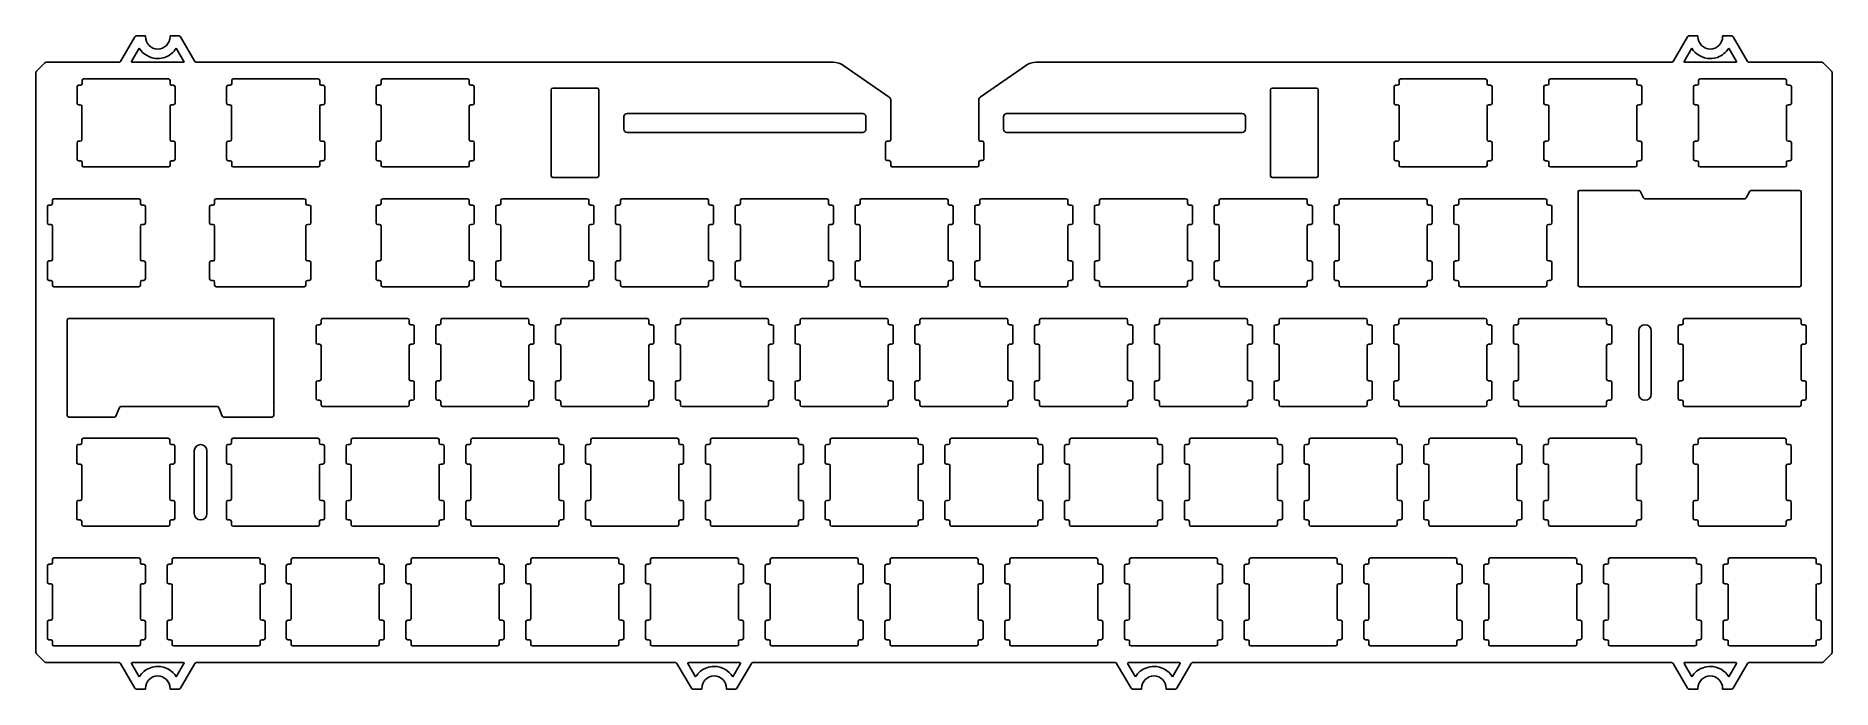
# Model space of a CAD drawing. Header units: millimetres. Extents: x -251 to 35, y -191 to -88.
import ezdxf

# ---------------------------------------------------------------- set-up
doc = ezdxf.new("R2010")
doc.units = ezdxf.units.MM
doc.layers.get('0').update_dxf_attribs({"linetype": 'CONTINUOUS'})

msp = doc.modelspace()

# ---------------------------------------------------------------- linework, layer by layer
for p, q in [((-234.77, -87.63), (-237.07, -91.58)), ((-233.1, -87.5), (-234.55, -87.5)), ((-227.74, -87.5), (-229.19, -87.5)), ((-225.22, -91.58), (-227.52, -87.63)), ((12.23, -87.63), (9.92, -91.58)), ((13.89, -87.5), (12.44, -87.5)), ((19.26, -87.5), (17.8, -87.5)), ((21.78, -91.58), (19.47, -87.63)), ((-235.32, -91.55), (-234.09, -89.44)), ((-228.2, -89.44), (-226.97, -91.55)), ((11.67, -91.55), (12.9, -89.44)), ((18.79, -89.44), (20.02, -91.55)), ((-250.53, -93.31), (-250.53, -185.6)), ((-249.1, -91.78), (-250.45, -93.13)), ((-237.29, -91.7), (-248.92, -91.7)), ((-227.05, -91.7), (-235.23, -91.7)), ((-123.7, -91.7), (-225, -91.7)), ((-114.76, -97.25), (-121.99, -92.24)), ((-93.1, -92.24), (-100.33, -97.25)), ((9.7, -91.7), (-91.39, -91.7)), ((19.94, -91.7), (11.76, -91.7)), ((33.62, -91.7), (21.99, -91.7)), ((35.15, -93.13), (33.8, -91.78)), ((35.22, -185.6), (35.22, -93.31)), ((-243.99, -98.2), (-243.99, -95.6)), ((-243.74, -95.35), (-243.44, -95.35)), ((-243.19, -95.1), (-243.19, -94.6)), ((-242.94, -94.35), (-229.44, -94.35)), ((-229.19, -94.6), (-229.19, -95.1)), ((-228.94, -95.35), (-228.64, -95.35)), ((-228.39, -95.6), (-228.39, -98.2)), ((-220.18, -98.2), (-220.18, -95.6)), ((-219.93, -95.35), (-219.63, -95.35)), ((-219.38, -95.1), (-219.38, -94.6)), ((-219.13, -94.35), (-205.63, -94.35)), ((-205.38, -94.6), (-205.38, -95.1)), ((-205.13, -95.35), (-204.83, -95.35)), ((-204.58, -95.6), (-204.58, -98.2)), ((-196.41, -98.2), (-196.41, -95.6)), ((-196.16, -95.35), (-195.86, -95.35)), ((-195.61, -95.1), (-195.61, -94.6)), ((-195.36, -94.35), (-181.83, -94.35)), ((-181.58, -94.6), (-181.58, -95.1)), ((-181.33, -95.35), (-181.03, -95.35)), ((-180.78, -95.6), (-180.78, -98.2)), ((-168.55, -109.76), (-168.55, -96.06)), ((-168.3, -95.81), (-161.23, -95.81)), ((-160.98, -96.06), (-160.98, -109.76)), ((-54.11, -109.76), (-54.11, -96.06)), ((-53.86, -95.81), (-46.78, -95.81)), ((-46.53, -96.06), (-46.53, -109.76)), ((-34.46, -98.2), (-34.46, -95.6)), ((-34.21, -95.35), (-33.9, -95.35)), ((-33.65, -95.1), (-33.65, -94.6)), ((-33.4, -94.35), (-19.91, -94.35)), ((-19.66, -94.6), (-19.66, -95.1)), ((-19.41, -95.35), (-19.1, -95.35)), ((-18.85, -95.6), (-18.85, -98.2)), ((-10.64, -98.2), (-10.64, -95.6)), ((-10.39, -95.35), (-10.09, -95.35)), ((-9.84, -95.1), (-9.84, -94.6)), ((-9.59, -94.35), (3.91, -94.35)), ((4.16, -94.6), (4.16, -95.1)), ((4.41, -95.35), (4.71, -95.35)), ((4.96, -95.6), (4.96, -98.2)), ((13.17, -98.2), (13.17, -95.6)), ((13.42, -95.35), (13.72, -95.35)), ((13.97, -95.1), (13.97, -94.6)), ((14.22, -94.35), (27.72, -94.35)), ((27.97, -94.6), (27.97, -95.1)), ((28.22, -95.35), (28.52, -95.35)), ((28.77, -95.6), (28.77, -98.2)), ((-243.46, -98.45), (-243.74, -98.45)), ((-243.21, -104), (-243.21, -98.7)), ((-229.19, -98.7), (-229.19, -104)), ((-228.64, -98.45), (-228.94, -98.45)), ((-219.65, -98.45), (-219.93, -98.45)), ((-219.4, -104), (-219.4, -98.7)), ((-205.38, -98.7), (-205.38, -104)), ((-204.83, -98.45), (-205.13, -98.45)), ((-195.87, -98.45), (-196.16, -98.45)), ((-195.62, -104), (-195.62, -98.7)), ((-181.58, -98.7), (-181.58, -104)), ((-181.03, -98.45), (-181.33, -98.45)), ((-156.48, -99.84), (-118.98, -99.84)), ((-114.54, -103.99), (-114.54, -97.66)), ((-100.54, -97.66), (-100.54, -103.99)), ((-96.1, -99.84), (-58.61, -99.84)), ((-33.89, -98.45), (-34.21, -98.45)), ((-33.64, -104), (-33.64, -98.7)), ((-19.66, -98.7), (-19.66, -104)), ((-19.1, -98.45), (-19.41, -98.45)), ((-10.08, -98.45), (-10.39, -98.45)), ((-9.83, -104), (-9.83, -98.7)), ((4.16, -98.7), (4.16, -104)), ((4.71, -98.45), (4.41, -98.45)), ((13.71, -98.45), (13.42, -98.45)), ((13.96, -104), (13.96, -98.7)), ((27.97, -98.7), (27.97, -104)), ((28.52, -98.45), (28.22, -98.45)), ((-156.98, -102.34), (-156.98, -100.34)), ((-118.98, -102.84), (-156.48, -102.84)), ((-118.48, -100.34), (-118.48, -102.34)), ((-96.6, -102.34), (-96.6, -100.34)), ((-58.61, -102.84), (-96.1, -102.84)), ((-58.11, -100.34), (-58.11, -102.34)), ((-243.99, -107.1), (-243.99, -104.5)), ((-243.74, -104.25), (-243.46, -104.25)), ((-228.94, -104.25), (-228.64, -104.25)), ((-228.39, -104.5), (-228.39, -107.1)), ((-220.18, -107.1), (-220.18, -104.5)), ((-219.93, -104.25), (-219.65, -104.25)), ((-205.13, -104.25), (-204.83, -104.25)), ((-204.58, -104.5), (-204.58, -107.1)), ((-196.41, -107.1), (-196.41, -104.5)), ((-196.16, -104.25), (-195.87, -104.25)), ((-181.33, -104.25), (-181.03, -104.25)), ((-180.78, -104.5), (-180.78, -107.1)), ((-115.34, -107.09), (-115.34, -104.49)), ((-115.09, -104.24), (-114.79, -104.24)), ((-100.29, -104.24), (-99.99, -104.24)), ((-99.74, -104.49), (-99.74, -107.09)), ((-34.46, -107.1), (-34.46, -104.5)), ((-34.21, -104.25), (-33.89, -104.25)), ((-19.41, -104.25), (-19.1, -104.25)), ((-18.85, -104.5), (-18.85, -107.1)), ((-10.64, -107.1), (-10.64, -104.5)), ((-10.39, -104.25), (-10.08, -104.25)), ((4.41, -104.25), (4.71, -104.25)), ((4.96, -104.5), (4.96, -107.1)), ((13.17, -107.1), (13.17, -104.5)), ((13.42, -104.25), (13.71, -104.25)), ((28.22, -104.25), (28.52, -104.25)), ((28.77, -104.5), (28.77, -107.1)), ((-243.44, -107.35), (-243.74, -107.35)), ((-243.19, -108.1), (-243.19, -107.6)), ((-229.44, -108.35), (-242.94, -108.35)), ((-229.19, -107.6), (-229.19, -108.1)), ((-228.64, -107.35), (-228.94, -107.35)), ((-219.63, -107.35), (-219.93, -107.35)), ((-219.38, -108.1), (-219.38, -107.6)), ((-205.63, -108.35), (-219.13, -108.35)), ((-205.38, -107.6), (-205.38, -108.1)), ((-204.83, -107.35), (-205.13, -107.35)), ((-195.86, -107.35), (-196.16, -107.35)), ((-195.61, -108.1), (-195.61, -107.6)), ((-181.83, -108.35), (-195.36, -108.35)), ((-181.58, -107.6), (-181.58, -108.1)), ((-181.03, -107.35), (-181.33, -107.35)), ((-114.79, -107.34), (-115.09, -107.34)), ((-114.54, -108.09), (-114.54, -107.59)), ((-100.79, -108.34), (-114.29, -108.34)), ((-100.54, -107.59), (-100.54, -108.09)), ((-99.99, -107.34), (-100.29, -107.34)), ((-33.9, -107.35), (-34.21, -107.35)), ((-33.65, -108.1), (-33.65, -107.6)), ((-19.91, -108.35), (-33.4, -108.35)), ((-19.66, -107.6), (-19.66, -108.1)), ((-19.1, -107.35), (-19.41, -107.35)), ((-10.09, -107.35), (-10.39, -107.35)), ((-9.84, -108.1), (-9.84, -107.6)), ((3.91, -108.35), (-9.59, -108.35)), ((4.16, -107.6), (4.16, -108.1)), ((4.71, -107.35), (4.41, -107.35)), ((13.72, -107.35), (13.42, -107.35)), ((13.97, -108.1), (13.97, -107.6)), ((27.72, -108.35), (14.22, -108.35)), ((27.97, -107.6), (27.97, -108.1)), ((28.52, -107.35), (28.22, -107.35)), ((-161.23, -110.01), (-168.3, -110.01)), ((-46.78, -110.01), (-53.86, -110.01)), ((-247.9, -114.15), (-247.9, -113.65)), ((-247.65, -113.4), (-234.15, -113.4)), ((-233.9, -113.65), (-233.9, -114.15)), ((-222.09, -114.15), (-222.09, -113.65)), ((-221.84, -113.4), (-207.83, -113.4)), ((-207.58, -113.65), (-207.58, -114.15)), ((-195.61, -114.15), (-195.61, -113.65)), ((-195.36, -113.4), (-181.86, -113.4)), ((-181.61, -113.65), (-181.61, -114.15)), ((-176.56, -114.15), (-176.56, -113.65)), ((-176.31, -113.4), (-162.81, -113.4)), ((-162.56, -113.65), (-162.56, -114.15)), ((-157.51, -114.15), (-157.51, -113.65)), ((-157.26, -113.4), (-143.76, -113.4)), ((-143.51, -113.65), (-143.51, -114.15)), ((-138.46, -114.15), (-138.46, -113.65)), ((-138.21, -113.4), (-124.71, -113.4)), ((-124.46, -113.65), (-124.46, -114.15)), ((-119.41, -114.15), (-119.41, -113.65)), ((-119.16, -113.4), (-105.66, -113.4)), ((-105.41, -113.65), (-105.41, -114.15)), ((-100.36, -114.15), (-100.36, -113.65)), ((-100.11, -113.4), (-86.61, -113.4)), ((-86.36, -113.65), (-86.36, -114.15)), ((-81.31, -114.15), (-81.31, -113.65)), ((-81.06, -113.4), (-67.56, -113.4)), ((-67.31, -113.65), (-67.31, -114.15)), ((-62.26, -114.15), (-62.26, -113.65)), ((-62.01, -113.4), (-48.51, -113.4)), ((-48.26, -113.65), (-48.26, -114.15)), ((-43.21, -114.15), (-43.21, -113.65)), ((-42.96, -113.4), (-29.46, -113.4)), ((-29.21, -113.65), (-29.21, -114.15)), ((-24.16, -114.15), (-24.16, -113.65)), ((-23.91, -113.4), (-10.41, -113.4)), ((-10.16, -113.65), (-10.16, -114.15)), ((-5.19, -127.15), (-5.19, -112.33)), ((-4.94, -112.08), (4.46, -112.08)), ((4.68, -112.21), (5.25, -113.27)), ((5.47, -113.4), (21.34, -113.4)), ((21.56, -113.27), (22.13, -112.21)), ((22.35, -112.08), (30.06, -112.08)), ((30.31, -112.33), (30.31, -127.15)), ((-248.7, -117.25), (-248.7, -114.65)), ((-248.45, -114.4), (-248.15, -114.4)), ((-233.65, -114.4), (-233.35, -114.4)), ((-233.1, -114.65), (-233.1, -117.25)), ((-222.89, -117.25), (-222.89, -114.65)), ((-222.64, -114.4), (-222.34, -114.4)), ((-207.33, -114.4), (-207.03, -114.4)), ((-206.78, -114.65), (-206.78, -117.25)), ((-196.41, -117.25), (-196.41, -114.65)), ((-196.16, -114.4), (-195.86, -114.4)), ((-181.36, -114.4), (-181.06, -114.4)), ((-180.81, -114.65), (-180.81, -117.25)), ((-177.36, -117.25), (-177.36, -114.65)), ((-177.11, -114.4), (-176.81, -114.4)), ((-162.31, -114.4), (-162.01, -114.4)), ((-161.76, -114.65), (-161.76, -117.25)), ((-158.31, -117.25), (-158.31, -114.65)), ((-158.06, -114.4), (-157.76, -114.4)), ((-143.26, -114.4), (-142.96, -114.4)), ((-142.71, -114.65), (-142.71, -117.25)), ((-139.26, -117.25), (-139.26, -114.65)), ((-139.01, -114.4), (-138.71, -114.4)), ((-124.21, -114.4), (-123.91, -114.4)), ((-123.66, -114.65), (-123.66, -117.25)), ((-120.21, -117.25), (-120.21, -114.65)), ((-119.96, -114.4), (-119.66, -114.4)), ((-105.16, -114.4), (-104.86, -114.4)), ((-104.61, -114.65), (-104.61, -117.25)), ((-101.16, -117.25), (-101.16, -114.65)), ((-100.91, -114.4), (-100.61, -114.4)), ((-86.11, -114.4), (-85.81, -114.4)), ((-85.56, -114.65), (-85.56, -117.25)), ((-82.11, -117.25), (-82.11, -114.65)), ((-81.86, -114.4), (-81.56, -114.4)), ((-67.06, -114.4), (-66.76, -114.4)), ((-66.51, -114.65), (-66.51, -117.25)), ((-63.06, -117.25), (-63.06, -114.65)), ((-62.81, -114.4), (-62.51, -114.4)), ((-48.01, -114.4), (-47.71, -114.4)), ((-47.46, -114.65), (-47.46, -117.25)), ((-44.01, -117.25), (-44.01, -114.65)), ((-43.76, -114.4), (-43.46, -114.4)), ((-28.96, -114.4), (-28.66, -114.4)), ((-28.41, -114.65), (-28.41, -117.25)), ((-24.96, -117.25), (-24.96, -114.65)), ((-24.71, -114.4), (-24.41, -114.4)), ((-9.91, -114.4), (-9.61, -114.4)), ((-9.36, -114.65), (-9.36, -117.25)), ((-248.15, -117.5), (-248.45, -117.5)), ((-247.9, -123.05), (-247.9, -117.75)), ((-233.9, -117.75), (-233.9, -123.05)), ((-233.35, -117.5), (-233.65, -117.5)), ((-222.34, -117.5), (-222.64, -117.5)), ((-222.09, -123.05), (-222.09, -117.75)), ((-207.58, -117.75), (-207.58, -123.05)), ((-207.03, -117.5), (-207.33, -117.5)), ((-195.86, -117.5), (-196.16, -117.5)), ((-195.61, -123.05), (-195.61, -117.75)), ((-181.61, -117.75), (-181.61, -123.05)), ((-181.06, -117.5), (-181.36, -117.5)), ((-176.81, -117.5), (-177.11, -117.5)), ((-176.56, -123.05), (-176.56, -117.75)), ((-162.56, -117.75), (-162.56, -123.05)), ((-162.01, -117.5), (-162.31, -117.5)), ((-157.76, -117.5), (-158.06, -117.5)), ((-157.51, -123.05), (-157.51, -117.75)), ((-143.51, -117.75), (-143.51, -123.05)), ((-142.96, -117.5), (-143.26, -117.5)), ((-138.71, -117.5), (-139.01, -117.5)), ((-138.46, -123.05), (-138.46, -117.75)), ((-124.46, -117.75), (-124.46, -123.05)), ((-123.91, -117.5), (-124.21, -117.5)), ((-119.66, -117.5), (-119.96, -117.5)), ((-119.41, -123.05), (-119.41, -117.75)), ((-105.41, -117.75), (-105.41, -123.05)), ((-104.86, -117.5), (-105.16, -117.5)), ((-100.61, -117.5), (-100.91, -117.5)), ((-100.36, -123.05), (-100.36, -117.75)), ((-86.36, -117.75), (-86.36, -123.05)), ((-85.81, -117.5), (-86.11, -117.5)), ((-81.56, -117.5), (-81.86, -117.5)), ((-81.31, -123.05), (-81.31, -117.75)), ((-67.31, -117.75), (-67.31, -123.05)), ((-66.76, -117.5), (-67.06, -117.5)), ((-62.51, -117.5), (-62.81, -117.5)), ((-62.26, -123.05), (-62.26, -117.75)), ((-48.26, -117.75), (-48.26, -123.05)), ((-47.71, -117.5), (-48.01, -117.5)), ((-43.46, -117.5), (-43.76, -117.5)), ((-43.21, -123.05), (-43.21, -117.75)), ((-29.21, -117.75), (-29.21, -123.05)), ((-28.66, -117.5), (-28.96, -117.5)), ((-24.41, -117.5), (-24.71, -117.5)), ((-24.16, -123.05), (-24.16, -117.75)), ((-10.16, -117.75), (-10.16, -123.05)), ((-9.61, -117.5), (-9.91, -117.5)), ((-248.7, -126.15), (-248.7, -123.55)), ((-248.45, -123.3), (-248.15, -123.3)), ((-233.65, -123.3), (-233.35, -123.3)), ((-233.1, -123.55), (-233.1, -126.15)), ((-222.89, -126.15), (-222.89, -123.55)), ((-222.64, -123.3), (-222.34, -123.3)), ((-207.33, -123.3), (-207.03, -123.3)), ((-206.78, -123.55), (-206.78, -126.15)), ((-196.41, -126.15), (-196.41, -123.55)), ((-196.16, -123.3), (-195.86, -123.3)), ((-181.36, -123.3), (-181.06, -123.3)), ((-180.81, -123.55), (-180.81, -126.15)), ((-177.36, -126.15), (-177.36, -123.55)), ((-177.11, -123.3), (-176.81, -123.3)), ((-162.31, -123.3), (-162.01, -123.3)), ((-161.76, -123.55), (-161.76, -126.15)), ((-158.31, -126.15), (-158.31, -123.55)), ((-158.06, -123.3), (-157.76, -123.3)), ((-143.26, -123.3), (-142.96, -123.3)), ((-142.71, -123.55), (-142.71, -126.15)), ((-139.26, -126.15), (-139.26, -123.55)), ((-139.01, -123.3), (-138.71, -123.3)), ((-124.21, -123.3), (-123.91, -123.3)), ((-123.66, -123.55), (-123.66, -126.15)), ((-120.21, -126.15), (-120.21, -123.55)), ((-119.96, -123.3), (-119.66, -123.3)), ((-105.16, -123.3), (-104.86, -123.3)), ((-104.61, -123.55), (-104.61, -126.15)), ((-101.16, -126.15), (-101.16, -123.55)), ((-100.91, -123.3), (-100.61, -123.3)), ((-86.11, -123.3), (-85.81, -123.3)), ((-85.56, -123.55), (-85.56, -126.15)), ((-82.11, -126.15), (-82.11, -123.55)), ((-81.86, -123.3), (-81.56, -123.3)), ((-67.06, -123.3), (-66.76, -123.3)), ((-66.51, -123.55), (-66.51, -126.15)), ((-63.06, -126.15), (-63.06, -123.55)), ((-62.81, -123.3), (-62.51, -123.3)), ((-48.01, -123.3), (-47.71, -123.3)), ((-47.46, -123.55), (-47.46, -126.15)), ((-44.01, -126.15), (-44.01, -123.55)), ((-43.76, -123.3), (-43.46, -123.3)), ((-28.96, -123.3), (-28.66, -123.3)), ((-28.41, -123.55), (-28.41, -126.15)), ((-24.96, -126.15), (-24.96, -123.55)), ((-24.71, -123.3), (-24.41, -123.3)), ((-9.91, -123.3), (-9.61, -123.3)), ((-9.36, -123.55), (-9.36, -126.15)), ((-248.15, -126.4), (-248.45, -126.4)), ((-247.9, -127.15), (-247.9, -126.65)), ((-234.15, -127.4), (-247.65, -127.4)), ((-233.9, -126.65), (-233.9, -127.15)), ((-233.35, -126.4), (-233.65, -126.4)), ((-222.34, -126.4), (-222.64, -126.4)), ((-222.09, -127.15), (-222.09, -126.65)), ((-207.83, -127.4), (-221.84, -127.4)), ((-207.58, -126.65), (-207.58, -127.15)), ((-207.03, -126.4), (-207.33, -126.4)), ((-195.86, -126.4), (-196.16, -126.4)), ((-195.61, -127.15), (-195.61, -126.65)), ((-181.86, -127.4), (-195.36, -127.4)), ((-181.61, -126.65), (-181.61, -127.15)), ((-181.06, -126.4), (-181.36, -126.4)), ((-176.81, -126.4), (-177.11, -126.4)), ((-176.56, -127.15), (-176.56, -126.65)), ((-162.81, -127.4), (-176.31, -127.4)), ((-162.56, -126.65), (-162.56, -127.15)), ((-162.01, -126.4), (-162.31, -126.4)), ((-157.76, -126.4), (-158.06, -126.4)), ((-157.51, -127.15), (-157.51, -126.65)), ((-143.76, -127.4), (-157.26, -127.4)), ((-143.51, -126.65), (-143.51, -127.15)), ((-142.96, -126.4), (-143.26, -126.4)), ((-138.71, -126.4), (-139.01, -126.4)), ((-138.46, -127.15), (-138.46, -126.65)), ((-124.71, -127.4), (-138.21, -127.4)), ((-124.46, -126.65), (-124.46, -127.15)), ((-123.91, -126.4), (-124.21, -126.4)), ((-119.66, -126.4), (-119.96, -126.4)), ((-119.41, -127.15), (-119.41, -126.65)), ((-105.66, -127.4), (-119.16, -127.4)), ((-105.41, -126.65), (-105.41, -127.15)), ((-104.86, -126.4), (-105.16, -126.4)), ((-100.61, -126.4), (-100.91, -126.4)), ((-100.36, -127.15), (-100.36, -126.65)), ((-86.61, -127.4), (-100.11, -127.4)), ((-86.36, -126.65), (-86.36, -127.15)), ((-85.81, -126.4), (-86.11, -126.4)), ((-81.56, -126.4), (-81.86, -126.4)), ((-81.31, -127.15), (-81.31, -126.65)), ((-67.56, -127.4), (-81.06, -127.4)), ((-67.31, -126.65), (-67.31, -127.15)), ((-66.76, -126.4), (-67.06, -126.4)), ((-62.51, -126.4), (-62.81, -126.4)), ((-62.26, -127.15), (-62.26, -126.65)), ((-48.51, -127.4), (-62.01, -127.4)), ((-48.26, -126.65), (-48.26, -127.15)), ((-47.71, -126.4), (-48.01, -126.4)), ((-43.46, -126.4), (-43.76, -126.4)), ((-43.21, -127.15), (-43.21, -126.65)), ((-29.46, -127.4), (-42.96, -127.4)), ((-29.21, -126.65), (-29.21, -127.15)), ((-28.66, -126.4), (-28.96, -126.4)), ((-24.41, -126.4), (-24.71, -126.4)), ((-24.16, -127.15), (-24.16, -126.65)), ((-10.41, -127.4), (-23.91, -127.4)), ((-10.16, -126.65), (-10.16, -127.15)), ((-9.61, -126.4), (-9.91, -126.4)), ((30.06, -127.4), (-4.94, -127.4)), ((-245.54, -147.88), (-245.54, -132.7)), ((-245.29, -132.45), (-212.69, -132.45)), ((-212.69, -132.7), (-212.69, -146.2)), ((-205.94, -136.3), (-205.94, -133.7)), ((-205.69, -133.45), (-205.39, -133.45)), ((-205.14, -133.2), (-205.14, -132.7)), ((-204.89, -132.45), (-191.39, -132.45)), ((-191.14, -132.7), (-191.14, -133.2)), ((-190.89, -133.45), (-190.59, -133.45)), ((-190.34, -133.7), (-190.34, -136.3)), ((-186.89, -136.3), (-186.89, -133.7)), ((-186.64, -133.45), (-186.34, -133.45)), ((-186.09, -133.2), (-186.09, -132.7)), ((-185.84, -132.45), (-172.34, -132.45)), ((-172.09, -132.7), (-172.09, -133.2)), ((-171.84, -133.45), (-171.54, -133.45)), ((-171.29, -133.7), (-171.29, -136.3)), ((-167.84, -136.3), (-167.84, -133.7)), ((-167.59, -133.45), (-167.29, -133.45)), ((-167.04, -133.2), (-167.04, -132.7)), ((-166.79, -132.45), (-153.29, -132.45)), ((-153.04, -132.7), (-153.04, -133.2)), ((-152.79, -133.45), (-152.49, -133.45)), ((-152.24, -133.7), (-152.24, -136.3)), ((-148.79, -136.3), (-148.79, -133.7)), ((-148.54, -133.45), (-148.24, -133.45)), ((-147.99, -133.2), (-147.99, -132.7)), ((-147.74, -132.45), (-134.24, -132.45)), ((-133.99, -132.7), (-133.99, -133.2)), ((-133.74, -133.45), (-133.44, -133.45)), ((-133.19, -133.7), (-133.19, -136.3)), ((-129.74, -136.3), (-129.74, -133.7)), ((-129.49, -133.45), (-129.19, -133.45)), ((-128.94, -133.2), (-128.94, -132.7)), ((-128.69, -132.45), (-115.19, -132.45)), ((-114.94, -132.7), (-114.94, -133.2)), ((-114.69, -133.45), (-114.39, -133.45)), ((-114.14, -133.7), (-114.14, -136.3)), ((-110.69, -136.3), (-110.69, -133.7)), ((-110.44, -133.45), (-110.14, -133.45)), ((-109.89, -133.2), (-109.89, -132.7)), ((-109.64, -132.45), (-96.14, -132.45)), ((-95.89, -132.7), (-95.89, -133.2)), ((-95.64, -133.45), (-95.34, -133.45)), ((-95.09, -133.7), (-95.09, -136.3)), ((-91.64, -136.3), (-91.64, -133.7)), ((-91.39, -133.45), (-91.09, -133.45)), ((-90.84, -133.2), (-90.84, -132.7)), ((-90.59, -132.45), (-77.09, -132.45)), ((-76.84, -132.7), (-76.84, -133.2)), ((-76.59, -133.45), (-76.29, -133.45)), ((-76.04, -133.7), (-76.04, -136.3)), ((-72.59, -136.3), (-72.59, -133.7)), ((-72.34, -133.45), (-72.04, -133.45)), ((-71.79, -133.2), (-71.79, -132.7)), ((-71.54, -132.45), (-58.04, -132.45)), ((-57.79, -132.7), (-57.79, -133.2)), ((-57.54, -133.45), (-57.24, -133.45)), ((-56.99, -133.7), (-56.99, -136.3)), ((-53.54, -136.3), (-53.54, -133.7)), ((-53.29, -133.45), (-52.99, -133.45)), ((-52.74, -133.2), (-52.74, -132.7)), ((-52.49, -132.45), (-38.99, -132.45)), ((-38.74, -132.7), (-38.74, -133.2)), ((-38.49, -133.45), (-38.19, -133.45)), ((-37.94, -133.7), (-37.94, -136.3)), ((-34.49, -136.3), (-34.49, -133.7)), ((-34.24, -133.45), (-33.94, -133.45)), ((-33.69, -133.2), (-33.69, -132.7)), ((-33.44, -132.45), (-19.94, -132.45)), ((-19.69, -132.7), (-19.69, -133.2)), ((-19.44, -133.45), (-19.14, -133.45)), ((-18.89, -133.7), (-18.89, -136.3)), ((-15.44, -136.3), (-15.44, -133.7)), ((-15.19, -133.45), (-14.89, -133.45)), ((-14.64, -133.2), (-14.64, -132.7)), ((-14.39, -132.45), (-0.89, -132.45)), ((-0.64, -132.7), (-0.64, -133.2)), ((-0.39, -133.45), (-0.09, -133.45)), ((0.16, -133.7), (0.16, -136.3)), ((10.76, -136.3), (10.76, -133.7)), ((11.01, -133.45), (11.31, -133.45)), ((11.56, -133.2), (11.56, -132.7)), ((11.81, -132.45), (30.04, -132.45)), ((30.29, -132.7), (30.29, -133.2)), ((30.54, -133.45), (30.84, -133.45)), ((31.09, -133.7), (31.09, -136.3)), ((-205.39, -136.55), (-205.69, -136.55)), ((-205.14, -142.1), (-205.14, -136.8)), ((-191.14, -136.8), (-191.14, -142.1)), ((-190.59, -136.55), (-190.89, -136.55)), ((-186.34, -136.55), (-186.64, -136.55)), ((-186.09, -142.1), (-186.09, -136.8)), ((-172.09, -136.8), (-172.09, -142.1)), ((-171.54, -136.55), (-171.84, -136.55)), ((-167.29, -136.55), (-167.59, -136.55)), ((-167.04, -142.1), (-167.04, -136.8)), ((-153.04, -136.8), (-153.04, -142.1)), ((-152.49, -136.55), (-152.79, -136.55)), ((-148.24, -136.55), (-148.54, -136.55)), ((-147.99, -142.1), (-147.99, -136.8)), ((-133.99, -136.8), (-133.99, -142.1)), ((-133.44, -136.55), (-133.74, -136.55)), ((-129.19, -136.55), (-129.49, -136.55)), ((-128.94, -142.1), (-128.94, -136.8)), ((-114.94, -136.8), (-114.94, -142.1)), ((-114.39, -136.55), (-114.69, -136.55)), ((-110.14, -136.55), (-110.44, -136.55)), ((-109.89, -142.1), (-109.89, -136.8)), ((-95.89, -136.8), (-95.89, -142.1)), ((-95.34, -136.55), (-95.64, -136.55)), ((-91.09, -136.55), (-91.39, -136.55)), ((-90.84, -142.1), (-90.84, -136.8)), ((-76.84, -136.8), (-76.84, -142.1)), ((-76.29, -136.55), (-76.59, -136.55)), ((-72.04, -136.55), (-72.34, -136.55)), ((-71.79, -142.1), (-71.79, -136.8)), ((-57.79, -136.8), (-57.79, -142.1)), ((-57.24, -136.55), (-57.54, -136.55)), ((-52.99, -136.55), (-53.29, -136.55)), ((-52.74, -142.1), (-52.74, -136.8)), ((-38.74, -136.8), (-38.74, -142.1)), ((-38.19, -136.55), (-38.49, -136.55)), ((-33.94, -136.55), (-34.24, -136.55)), ((-33.69, -142.1), (-33.69, -136.8)), ((-19.69, -136.8), (-19.69, -142.1)), ((-19.14, -136.55), (-19.44, -136.55)), ((-14.89, -136.55), (-15.19, -136.55)), ((-14.64, -142.1), (-14.64, -136.8)), ((-0.64, -136.8), (-0.64, -142.1)), ((-0.09, -136.55), (-0.39, -136.55)), ((11.31, -136.55), (11.01, -136.55)), ((11.56, -142.1), (11.56, -136.8)), ((30.29, -136.8), (30.29, -142.1)), ((30.84, -136.55), (30.54, -136.55)), ((-205.94, -145.2), (-205.94, -142.6)), ((-205.69, -142.35), (-205.39, -142.35)), ((-190.89, -142.35), (-190.59, -142.35)), ((-190.34, -142.6), (-190.34, -145.2)), ((-186.89, -145.2), (-186.89, -142.6)), ((-186.64, -142.35), (-186.34, -142.35)), ((-171.84, -142.35), (-171.54, -142.35)), ((-171.29, -142.6), (-171.29, -145.2)), ((-167.84, -145.2), (-167.84, -142.6)), ((-167.59, -142.35), (-167.29, -142.35)), ((-152.79, -142.35), (-152.49, -142.35)), ((-152.24, -142.6), (-152.24, -145.2)), ((-148.79, -145.2), (-148.79, -142.6)), ((-148.54, -142.35), (-148.24, -142.35)), ((-133.74, -142.35), (-133.44, -142.35)), ((-133.19, -142.6), (-133.19, -145.2)), ((-129.74, -145.2), (-129.74, -142.6)), ((-129.49, -142.35), (-129.19, -142.35)), ((-114.69, -142.35), (-114.39, -142.35)), ((-114.14, -142.6), (-114.14, -145.2)), ((-110.69, -145.2), (-110.69, -142.6)), ((-110.44, -142.35), (-110.14, -142.35)), ((-95.64, -142.35), (-95.34, -142.35)), ((-95.09, -142.6), (-95.09, -145.2)), ((-91.64, -145.2), (-91.64, -142.6)), ((-91.39, -142.35), (-91.09, -142.35)), ((-76.59, -142.35), (-76.29, -142.35)), ((-76.04, -142.6), (-76.04, -145.2)), ((-72.59, -145.2), (-72.59, -142.6)), ((-72.34, -142.35), (-72.04, -142.35)), ((-57.54, -142.35), (-57.24, -142.35)), ((-56.99, -142.6), (-56.99, -145.2)), ((-53.54, -145.2), (-53.54, -142.6)), ((-53.29, -142.35), (-52.99, -142.35)), ((-38.49, -142.35), (-38.19, -142.35)), ((-37.94, -142.6), (-37.94, -145.2)), ((-34.49, -145.2), (-34.49, -142.6)), ((-34.24, -142.35), (-33.94, -142.35)), ((-19.44, -142.35), (-19.14, -142.35)), ((-18.89, -142.6), (-18.89, -145.2)), ((-15.44, -145.2), (-15.44, -142.6)), ((-15.19, -142.35), (-14.89, -142.35)), ((-0.39, -142.35), (-0.09, -142.35)), ((0.16, -142.6), (0.16, -145.2)), ((10.76, -145.2), (10.76, -142.6)), ((11.01, -142.35), (11.31, -142.35)), ((30.54, -142.35), (30.84, -142.35)), ((31.09, -142.6), (31.09, -145.2)), ((-205.39, -145.45), (-205.69, -145.45)), ((-205.14, -146.2), (-205.14, -145.7)), ((-191.14, -145.7), (-191.14, -146.2)), ((-190.59, -145.45), (-190.89, -145.45)), ((-186.34, -145.45), (-186.64, -145.45)), ((-186.09, -146.2), (-186.09, -145.7)), ((-172.09, -145.7), (-172.09, -146.2)), ((-171.54, -145.45), (-171.84, -145.45)), ((-167.29, -145.45), (-167.59, -145.45)), ((-167.04, -146.2), (-167.04, -145.7)), ((-153.04, -145.7), (-153.04, -146.2)), ((-152.49, -145.45), (-152.79, -145.45)), ((-148.24, -145.45), (-148.54, -145.45)), ((-147.99, -146.2), (-147.99, -145.7)), ((-133.99, -145.7), (-133.99, -146.2)), ((-133.44, -145.45), (-133.74, -145.45)), ((-129.19, -145.45), (-129.49, -145.45)), ((-128.94, -146.2), (-128.94, -145.7)), ((-114.94, -145.7), (-114.94, -146.2)), ((-114.39, -145.45), (-114.69, -145.45)), ((-110.14, -145.45), (-110.44, -145.45)), ((-109.89, -146.2), (-109.89, -145.7)), ((-95.89, -145.7), (-95.89, -146.2)), ((-95.34, -145.45), (-95.64, -145.45)), ((-91.09, -145.45), (-91.39, -145.45)), ((-90.84, -146.2), (-90.84, -145.7)), ((-76.84, -145.7), (-76.84, -146.2)), ((-76.29, -145.45), (-76.59, -145.45)), ((-72.04, -145.45), (-72.34, -145.45)), ((-71.79, -146.2), (-71.79, -145.7)), ((-57.79, -145.7), (-57.79, -146.2)), ((-57.24, -145.45), (-57.54, -145.45)), ((-52.99, -145.45), (-53.29, -145.45)), ((-52.74, -146.2), (-52.74, -145.7)), ((-38.74, -145.7), (-38.74, -146.2)), ((-38.19, -145.45), (-38.49, -145.45)), ((-33.94, -145.45), (-34.24, -145.45)), ((-33.69, -146.2), (-33.69, -145.7)), ((-19.69, -145.7), (-19.69, -146.2)), ((-19.14, -145.45), (-19.44, -145.45)), ((-14.89, -145.45), (-15.19, -145.45)), ((-14.64, -146.2), (-14.64, -145.7)), ((-0.64, -145.7), (-0.64, -146.2)), ((-0.09, -145.45), (-0.39, -145.45)), ((11.31, -145.45), (11.01, -145.45)), ((11.56, -146.2), (11.56, -145.7)), ((30.29, -145.7), (30.29, -146.2)), ((30.84, -145.45), (30.54, -145.45)), ((-238.01, -148.13), (-245.29, -148.13)), ((-237.22, -146.59), (-237.79, -148)), ((-221.67, -146.45), (-237, -146.45)), ((-220.87, -148), (-221.45, -146.59)), ((-212.94, -148.13), (-220.65, -148.13)), ((-212.69, -146.45), (-212.69, -147.88)), ((-191.39, -146.45), (-204.89, -146.45)), ((-172.34, -146.45), (-185.84, -146.45)), ((-153.29, -146.45), (-166.79, -146.45)), ((-134.24, -146.45), (-147.74, -146.45)), ((-115.19, -146.45), (-128.69, -146.45)), ((-96.14, -146.45), (-109.64, -146.45)), ((-77.09, -146.45), (-90.59, -146.45)), ((-58.04, -146.45), (-71.54, -146.45)), ((-38.99, -146.45), (-52.49, -146.45)), ((-19.94, -146.45), (-33.44, -146.45)), ((-0.89, -146.45), (-14.39, -146.45)), ((30.04, -146.45), (11.81, -146.45)), ((-244.04, -155.35), (-244.04, -152.75)), ((-243.79, -152.5), (-243.48, -152.5)), ((-243.23, -152.25), (-243.23, -151.75)), ((-242.98, -151.5), (-229.49, -151.5)), ((-229.24, -151.75), (-229.24, -152.25)), ((-228.99, -152.5), (-228.69, -152.5)), ((-228.44, -152.75), (-228.44, -155.35)), ((-220.22, -155.35), (-220.22, -152.75)), ((-219.97, -152.5), (-219.67, -152.5)), ((-219.42, -152.25), (-219.42, -151.75)), ((-219.17, -151.5), (-205.67, -151.5)), ((-205.42, -151.75), (-205.42, -152.25)), ((-205.17, -152.5), (-204.88, -152.5)), ((-204.63, -152.75), (-204.63, -155.35)), ((-201.17, -155.35), (-201.17, -152.75)), ((-200.92, -152.5), (-200.62, -152.5)), ((-200.37, -152.25), (-200.37, -151.75)), ((-200.12, -151.5), (-186.62, -151.5)), ((-186.37, -151.75), (-186.37, -152.25)), ((-186.12, -152.5), (-185.83, -152.5)), ((-185.58, -152.75), (-185.58, -155.35)), ((-182.12, -155.35), (-182.12, -152.75)), ((-181.87, -152.5), (-181.57, -152.5)), ((-181.32, -152.25), (-181.32, -151.75)), ((-181.07, -151.5), (-167.57, -151.5)), ((-167.32, -151.75), (-167.32, -152.25)), ((-167.07, -152.5), (-166.78, -152.5)), ((-166.53, -152.75), (-166.53, -155.35)), ((-163.07, -155.35), (-163.07, -152.75)), ((-162.82, -152.5), (-162.52, -152.5)), ((-162.27, -152.25), (-162.27, -151.75)), ((-162.02, -151.5), (-148.52, -151.5)), ((-148.27, -151.75), (-148.27, -152.25)), ((-148.02, -152.5), (-147.73, -152.5)), ((-147.48, -152.75), (-147.48, -155.35)), ((-144.02, -155.35), (-144.02, -152.75)), ((-143.77, -152.5), (-143.47, -152.5)), ((-143.22, -152.25), (-143.22, -151.75)), ((-142.97, -151.5), (-129.47, -151.5)), ((-129.22, -151.75), (-129.22, -152.25)), ((-128.97, -152.5), (-128.68, -152.5)), ((-128.43, -152.75), (-128.43, -155.35)), ((-124.97, -155.35), (-124.97, -152.75)), ((-124.72, -152.5), (-124.42, -152.5)), ((-124.17, -152.25), (-124.17, -151.75)), ((-123.92, -151.5), (-110.42, -151.5)), ((-110.17, -151.75), (-110.17, -152.25)), ((-109.92, -152.5), (-109.63, -152.5)), ((-109.38, -152.75), (-109.38, -155.35)), ((-105.92, -155.35), (-105.92, -152.75)), ((-105.67, -152.5), (-105.37, -152.5)), ((-105.12, -152.25), (-105.12, -151.75)), ((-104.87, -151.5), (-91.37, -151.5)), ((-91.12, -151.75), (-91.12, -152.25)), ((-90.87, -152.5), (-90.57, -152.5)), ((-90.32, -152.75), (-90.32, -155.35)), ((-86.87, -155.35), (-86.87, -152.75)), ((-86.62, -152.5), (-86.32, -152.5)), ((-86.07, -152.25), (-86.07, -151.75)), ((-85.82, -151.5), (-72.32, -151.5)), ((-72.07, -151.75), (-72.07, -152.25)), ((-71.82, -152.5), (-71.53, -152.5)), ((-71.28, -152.75), (-71.28, -155.35)), ((-67.82, -155.35), (-67.82, -152.75)), ((-67.57, -152.5), (-67.27, -152.5)), ((-67.02, -152.25), (-67.02, -151.75)), ((-66.77, -151.5), (-53.27, -151.5)), ((-53.02, -151.75), (-53.02, -152.25)), ((-52.77, -152.5), (-52.48, -152.5)), ((-52.23, -152.75), (-52.23, -155.35)), ((-48.77, -155.35), (-48.77, -152.75)), ((-48.52, -152.5), (-48.22, -152.5)), ((-47.97, -152.25), (-47.97, -151.75)), ((-47.72, -151.5), (-34.22, -151.5)), ((-33.97, -151.75), (-33.97, -152.25)), ((-33.72, -152.5), (-33.43, -152.5)), ((-33.18, -152.75), (-33.18, -155.35)), ((-29.72, -155.35), (-29.72, -152.75)), ((-29.47, -152.5), (-29.17, -152.5)), ((-28.92, -152.25), (-28.92, -151.75)), ((-28.67, -151.5), (-15.17, -151.5)), ((-14.92, -151.75), (-14.92, -152.25)), ((-14.67, -152.5), (-14.38, -152.5)), ((-14.13, -152.75), (-14.13, -155.35)), ((-10.67, -155.35), (-10.67, -152.75)), ((-10.42, -152.5), (-10.12, -152.5)), ((-9.87, -152.25), (-9.87, -151.75)), ((-9.62, -151.5), (3.88, -151.5)), ((4.13, -151.75), (4.13, -152.25)), ((4.38, -152.5), (4.67, -152.5)), ((4.92, -152.75), (4.92, -155.35)), ((13.14, -155.35), (13.14, -152.75)), ((13.39, -152.5), (13.69, -152.5)), ((13.94, -152.25), (13.94, -151.75)), ((14.19, -151.5), (27.69, -151.5)), ((27.94, -151.75), (27.94, -152.25)), ((28.19, -152.5), (28.49, -152.5)), ((28.74, -152.75), (28.74, -155.35)), ((-243.48, -155.6), (-243.79, -155.6)), ((-243.23, -161.15), (-243.23, -155.85)), ((-229.24, -155.85), (-229.24, -161.15)), ((-228.69, -155.6), (-228.99, -155.6)), ((-219.67, -155.6), (-219.97, -155.6)), ((-219.42, -161.15), (-219.42, -155.85)), ((-205.42, -155.85), (-205.42, -161.15)), ((-204.88, -155.6), (-205.17, -155.6)), ((-200.62, -155.6), (-200.92, -155.6)), ((-200.37, -161.15), (-200.37, -155.85)), ((-186.37, -155.85), (-186.37, -161.15)), ((-185.83, -155.6), (-186.12, -155.6)), ((-181.57, -155.6), (-181.87, -155.6)), ((-181.32, -161.15), (-181.32, -155.85)), ((-167.32, -155.85), (-167.32, -161.15)), ((-166.78, -155.6), (-167.07, -155.6)), ((-162.52, -155.6), (-162.82, -155.6)), ((-162.27, -161.15), (-162.27, -155.85)), ((-148.27, -155.85), (-148.27, -161.15)), ((-147.73, -155.6), (-148.02, -155.6)), ((-143.47, -155.6), (-143.77, -155.6)), ((-143.22, -161.15), (-143.22, -155.85)), ((-129.22, -155.85), (-129.22, -161.15)), ((-128.68, -155.6), (-128.97, -155.6)), ((-124.42, -155.6), (-124.72, -155.6)), ((-124.17, -161.15), (-124.17, -155.85)), ((-110.17, -155.85), (-110.17, -161.15)), ((-109.63, -155.6), (-109.92, -155.6)), ((-105.37, -155.6), (-105.67, -155.6)), ((-105.12, -161.15), (-105.12, -155.85)), ((-91.12, -155.85), (-91.12, -161.15)), ((-90.57, -155.6), (-90.87, -155.6)), ((-86.32, -155.6), (-86.62, -155.6)), ((-86.07, -161.15), (-86.07, -155.85)), ((-72.07, -155.85), (-72.07, -161.15)), ((-71.53, -155.6), (-71.82, -155.6)), ((-67.27, -155.6), (-67.57, -155.6)), ((-67.02, -161.15), (-67.02, -155.85)), ((-53.02, -155.85), (-53.02, -161.15)), ((-52.48, -155.6), (-52.77, -155.6)), ((-48.22, -155.6), (-48.52, -155.6)), ((-47.97, -161.15), (-47.97, -155.85)), ((-33.97, -155.85), (-33.97, -161.15)), ((-33.43, -155.6), (-33.72, -155.6)), ((-29.17, -155.6), (-29.47, -155.6)), ((-28.92, -161.15), (-28.92, -155.85)), ((-14.92, -155.85), (-14.92, -161.15)), ((-14.38, -155.6), (-14.67, -155.6)), ((-10.12, -155.6), (-10.42, -155.6)), ((-9.87, -161.15), (-9.87, -155.85)), ((4.13, -155.85), (4.13, -161.15)), ((4.67, -155.6), (4.38, -155.6)), ((13.69, -155.6), (13.39, -155.6)), ((13.94, -161.15), (13.94, -155.85)), ((27.94, -155.85), (27.94, -161.15)), ((28.49, -155.6), (28.19, -155.6)), ((-244.04, -164.25), (-244.04, -161.65)), ((-243.79, -161.4), (-243.48, -161.4)), ((-228.99, -161.4), (-228.69, -161.4)), ((-228.44, -161.65), (-228.44, -164.25)), ((-220.22, -164.25), (-220.22, -161.65)), ((-219.97, -161.4), (-219.67, -161.4)), ((-205.17, -161.4), (-204.88, -161.4)), ((-204.63, -161.65), (-204.63, -164.25)), ((-201.17, -164.25), (-201.17, -161.65)), ((-200.92, -161.4), (-200.62, -161.4)), ((-186.12, -161.4), (-185.83, -161.4)), ((-185.58, -161.65), (-185.58, -164.25)), ((-182.12, -164.25), (-182.12, -161.65)), ((-181.87, -161.4), (-181.57, -161.4)), ((-167.07, -161.4), (-166.78, -161.4)), ((-166.53, -161.65), (-166.53, -164.25)), ((-163.07, -164.25), (-163.07, -161.65)), ((-162.82, -161.4), (-162.52, -161.4)), ((-148.02, -161.4), (-147.73, -161.4)), ((-147.48, -161.65), (-147.48, -164.25)), ((-144.02, -164.25), (-144.02, -161.65)), ((-143.77, -161.4), (-143.47, -161.4)), ((-128.97, -161.4), (-128.68, -161.4)), ((-128.43, -161.65), (-128.43, -164.25)), ((-124.97, -164.25), (-124.97, -161.65)), ((-124.72, -161.4), (-124.42, -161.4)), ((-109.92, -161.4), (-109.63, -161.4)), ((-109.38, -161.65), (-109.38, -164.25)), ((-105.92, -164.25), (-105.92, -161.65)), ((-105.67, -161.4), (-105.37, -161.4)), ((-90.87, -161.4), (-90.57, -161.4)), ((-90.32, -161.65), (-90.32, -164.25)), ((-86.87, -164.25), (-86.87, -161.65)), ((-86.62, -161.4), (-86.32, -161.4)), ((-71.82, -161.4), (-71.53, -161.4)), ((-71.28, -161.65), (-71.28, -164.25)), ((-67.82, -164.25), (-67.82, -161.65)), ((-67.57, -161.4), (-67.27, -161.4)), ((-52.77, -161.4), (-52.48, -161.4)), ((-52.23, -161.65), (-52.23, -164.25)), ((-48.77, -164.25), (-48.77, -161.65)), ((-48.52, -161.4), (-48.22, -161.4)), ((-33.72, -161.4), (-33.43, -161.4)), ((-33.18, -161.65), (-33.18, -164.25)), ((-29.72, -164.25), (-29.72, -161.65)), ((-29.47, -161.4), (-29.17, -161.4)), ((-14.67, -161.4), (-14.38, -161.4)), ((-14.13, -161.65), (-14.13, -164.25)), ((-10.67, -164.25), (-10.67, -161.65)), ((-10.42, -161.4), (-10.12, -161.4)), ((4.38, -161.4), (4.67, -161.4)), ((4.92, -161.65), (4.92, -164.25)), ((13.14, -164.25), (13.14, -161.65)), ((13.39, -161.4), (13.69, -161.4)), ((28.19, -161.4), (28.49, -161.4)), ((28.74, -161.65), (28.74, -164.25)), ((-243.48, -164.5), (-243.79, -164.5)), ((-243.23, -165.25), (-243.23, -164.75)), ((-229.49, -165.5), (-242.98, -165.5)), ((-229.24, -164.75), (-229.24, -165.25)), ((-228.69, -164.5), (-228.99, -164.5)), ((-219.67, -164.5), (-219.97, -164.5)), ((-219.42, -165.25), (-219.42, -164.75)), ((-205.67, -165.5), (-219.17, -165.5)), ((-205.42, -164.75), (-205.42, -165.25)), ((-204.88, -164.5), (-205.17, -164.5)), ((-200.62, -164.5), (-200.92, -164.5)), ((-200.37, -165.25), (-200.37, -164.75)), ((-186.62, -165.5), (-200.12, -165.5)), ((-186.37, -164.75), (-186.37, -165.25)), ((-185.83, -164.5), (-186.12, -164.5)), ((-181.57, -164.5), (-181.87, -164.5)), ((-181.32, -165.25), (-181.32, -164.75)), ((-167.57, -165.5), (-181.07, -165.5)), ((-167.32, -164.75), (-167.32, -165.25)), ((-166.78, -164.5), (-167.07, -164.5)), ((-162.52, -164.5), (-162.82, -164.5)), ((-162.27, -165.25), (-162.27, -164.75)), ((-148.52, -165.5), (-162.02, -165.5)), ((-148.27, -164.75), (-148.27, -165.25)), ((-147.73, -164.5), (-148.02, -164.5)), ((-143.47, -164.5), (-143.77, -164.5)), ((-143.22, -165.25), (-143.22, -164.75)), ((-129.47, -165.5), (-142.97, -165.5)), ((-129.22, -164.75), (-129.22, -165.25)), ((-128.68, -164.5), (-128.97, -164.5)), ((-124.42, -164.5), (-124.72, -164.5)), ((-124.17, -165.25), (-124.17, -164.75)), ((-110.42, -165.5), (-123.92, -165.5)), ((-110.17, -164.75), (-110.17, -165.25)), ((-109.63, -164.5), (-109.92, -164.5)), ((-105.37, -164.5), (-105.67, -164.5)), ((-105.12, -165.25), (-105.12, -164.75)), ((-91.37, -165.5), (-104.87, -165.5)), ((-91.12, -164.75), (-91.12, -165.25)), ((-90.57, -164.5), (-90.87, -164.5)), ((-86.32, -164.5), (-86.62, -164.5)), ((-86.07, -165.25), (-86.07, -164.75)), ((-72.32, -165.5), (-85.82, -165.5)), ((-72.07, -164.75), (-72.07, -165.25)), ((-71.53, -164.5), (-71.82, -164.5)), ((-67.27, -164.5), (-67.57, -164.5)), ((-67.02, -165.25), (-67.02, -164.75)), ((-53.27, -165.5), (-66.77, -165.5)), ((-53.02, -164.75), (-53.02, -165.25)), ((-52.48, -164.5), (-52.77, -164.5)), ((-48.22, -164.5), (-48.52, -164.5)), ((-47.97, -165.25), (-47.97, -164.75)), ((-34.22, -165.5), (-47.72, -165.5)), ((-33.97, -164.75), (-33.97, -165.25)), ((-33.43, -164.5), (-33.72, -164.5)), ((-29.17, -164.5), (-29.47, -164.5)), ((-28.92, -165.25), (-28.92, -164.75)), ((-15.17, -165.5), (-28.67, -165.5)), ((-14.92, -164.75), (-14.92, -165.25)), ((-14.38, -164.5), (-14.67, -164.5)), ((-10.12, -164.5), (-10.42, -164.5)), ((-9.87, -165.25), (-9.87, -164.75)), ((3.88, -165.5), (-9.62, -165.5)), ((4.13, -164.75), (4.13, -165.25)), ((4.67, -164.5), (4.38, -164.5)), ((13.69, -164.5), (13.39, -164.5)), ((13.94, -165.25), (13.94, -164.75)), ((27.69, -165.5), (14.19, -165.5)), ((27.94, -164.75), (27.94, -165.25)), ((28.49, -164.5), (28.19, -164.5)), ((-247.9, -171.3), (-247.9, -170.8)), ((-247.65, -170.55), (-234.15, -170.55)), ((-233.9, -170.8), (-233.9, -171.3)), ((-228.85, -171.3), (-228.85, -170.8)), ((-228.6, -170.55), (-215.1, -170.55)), ((-214.85, -170.8), (-214.85, -171.3)), ((-209.9, -171.3), (-209.9, -170.8)), ((-209.65, -170.55), (-196.15, -170.55)), ((-195.9, -170.8), (-195.9, -171.3)), ((-190.85, -171.3), (-190.85, -170.8)), ((-190.6, -170.55), (-177.1, -170.55)), ((-176.85, -170.8), (-176.85, -171.3)), ((-171.8, -171.3), (-171.8, -170.8)), ((-171.55, -170.55), (-158.05, -170.55)), ((-157.8, -170.8), (-157.8, -171.3)), ((-152.75, -171.3), (-152.75, -170.8)), ((-152.5, -170.55), (-139, -170.55)), ((-138.75, -170.8), (-138.75, -171.3)), ((-133.7, -171.3), (-133.7, -170.8)), ((-133.45, -170.55), (-119.95, -170.55)), ((-119.7, -170.8), (-119.7, -171.3)), ((-114.65, -171.3), (-114.65, -170.8)), ((-114.4, -170.55), (-100.9, -170.55)), ((-100.65, -170.8), (-100.65, -171.3)), ((-95.6, -171.3), (-95.6, -170.8)), ((-95.35, -170.55), (-81.85, -170.55)), ((-81.6, -170.8), (-81.6, -171.3)), ((-76.55, -171.3), (-76.55, -170.8)), ((-76.3, -170.55), (-62.8, -170.55)), ((-62.55, -170.8), (-62.55, -171.3)), ((-57.5, -171.3), (-57.5, -170.8)), ((-57.25, -170.55), (-43.75, -170.55)), ((-43.5, -170.8), (-43.5, -171.3)), ((-38.45, -171.3), (-38.45, -170.8)), ((-38.2, -170.55), (-24.7, -170.55)), ((-24.45, -170.8), (-24.45, -171.3)), ((-19.4, -171.3), (-19.4, -170.8)), ((-19.15, -170.55), (-5.65, -170.55)), ((-5.4, -170.8), (-5.4, -171.3)), ((-0.35, -171.3), (-0.35, -170.8)), ((-0.1, -170.55), (13.4, -170.55)), ((13.65, -170.8), (13.65, -171.3)), ((18.7, -171.3), (18.7, -170.8)), ((18.95, -170.55), (32.45, -170.55)), ((32.7, -170.8), (32.7, -171.3)), ((-248.7, -174.4), (-248.7, -171.8)), ((-248.45, -171.55), (-248.15, -171.55)), ((-233.65, -171.55), (-233.35, -171.55)), ((-233.1, -171.8), (-233.1, -174.4)), ((-229.65, -174.4), (-229.65, -171.8)), ((-229.4, -171.55), (-229.1, -171.55)), ((-214.6, -171.55), (-214.3, -171.55)), ((-214.05, -171.8), (-214.05, -174.4)), ((-210.7, -174.4), (-210.7, -171.8)), ((-210.45, -171.55), (-210.15, -171.55)), ((-195.65, -171.55), (-195.35, -171.55)), ((-195.1, -171.8), (-195.1, -174.4)), ((-191.65, -174.4), (-191.65, -171.8)), ((-191.4, -171.55), (-191.1, -171.55)), ((-176.6, -171.55), (-176.3, -171.55)), ((-176.05, -171.8), (-176.05, -174.4)), ((-172.6, -174.4), (-172.6, -171.8)), ((-172.35, -171.55), (-172.05, -171.55)), ((-157.55, -171.55), (-157.25, -171.55)), ((-157, -171.8), (-157, -174.4)), ((-153.55, -174.4), (-153.55, -171.8)), ((-153.3, -171.55), (-153, -171.55)), ((-138.5, -171.55), (-138.2, -171.55)), ((-137.95, -171.8), (-137.95, -174.4)), ((-134.5, -174.4), (-134.5, -171.8)), ((-134.25, -171.55), (-133.95, -171.55)), ((-119.45, -171.55), (-119.15, -171.55)), ((-118.9, -171.8), (-118.9, -174.4)), ((-115.45, -174.4), (-115.45, -171.8)), ((-115.2, -171.55), (-114.9, -171.55)), ((-100.4, -171.55), (-100.1, -171.55)), ((-99.85, -171.8), (-99.85, -174.4)), ((-96.4, -174.4), (-96.4, -171.8)), ((-96.15, -171.55), (-95.85, -171.55)), ((-81.35, -171.55), (-81.05, -171.55)), ((-80.8, -171.8), (-80.8, -174.4)), ((-77.35, -174.4), (-77.35, -171.8)), ((-77.1, -171.55), (-76.8, -171.55)), ((-62.3, -171.55), (-62, -171.55)), ((-61.75, -171.8), (-61.75, -174.4)), ((-58.3, -174.4), (-58.3, -171.8)), ((-58.05, -171.55), (-57.75, -171.55)), ((-43.25, -171.55), (-42.95, -171.55)), ((-42.7, -171.8), (-42.7, -174.4)), ((-39.25, -174.4), (-39.25, -171.8)), ((-39, -171.55), (-38.7, -171.55)), ((-24.2, -171.55), (-23.9, -171.55)), ((-23.65, -171.8), (-23.65, -174.4)), ((-20.2, -174.4), (-20.2, -171.8)), ((-19.95, -171.55), (-19.65, -171.55)), ((-5.15, -171.55), (-4.85, -171.55)), ((-4.6, -171.8), (-4.6, -174.4)), ((-1.15, -174.4), (-1.15, -171.8)), ((-0.9, -171.55), (-0.6, -171.55)), ((13.9, -171.55), (14.2, -171.55)), ((14.45, -171.8), (14.45, -174.4)), ((17.9, -174.4), (17.9, -171.8)), ((18.15, -171.55), (18.45, -171.55)), ((32.95, -171.55), (33.25, -171.55)), ((33.5, -171.8), (33.5, -174.4)), ((-248.15, -174.65), (-248.45, -174.65)), ((-247.9, -180.2), (-247.9, -174.9)), ((-233.9, -174.9), (-233.9, -180.2)), ((-233.35, -174.65), (-233.65, -174.65)), ((-229.1, -174.65), (-229.4, -174.65)), ((-228.85, -180.2), (-228.85, -174.9)), ((-214.85, -174.9), (-214.85, -180.2)), ((-214.3, -174.65), (-214.6, -174.65)), ((-210.15, -174.65), (-210.45, -174.65)), ((-209.9, -180.2), (-209.9, -174.9)), ((-195.9, -174.9), (-195.9, -180.2)), ((-195.35, -174.65), (-195.65, -174.65)), ((-191.1, -174.65), (-191.4, -174.65)), ((-190.85, -180.2), (-190.85, -174.9)), ((-176.85, -174.9), (-176.85, -180.2)), ((-176.3, -174.65), (-176.6, -174.65)), ((-172.05, -174.65), (-172.35, -174.65)), ((-171.8, -180.2), (-171.8, -174.9)), ((-157.8, -174.9), (-157.8, -180.2)), ((-157.25, -174.65), (-157.55, -174.65)), ((-153, -174.65), (-153.3, -174.65)), ((-152.75, -180.2), (-152.75, -174.9)), ((-138.75, -174.9), (-138.75, -180.2)), ((-138.2, -174.65), (-138.5, -174.65)), ((-133.95, -174.65), (-134.25, -174.65)), ((-133.7, -180.2), (-133.7, -174.9)), ((-119.7, -174.9), (-119.7, -180.2)), ((-119.15, -174.65), (-119.45, -174.65)), ((-114.9, -174.65), (-115.2, -174.65)), ((-114.65, -180.2), (-114.65, -174.9)), ((-100.65, -174.9), (-100.65, -180.2)), ((-100.1, -174.65), (-100.4, -174.65)), ((-95.85, -174.65), (-96.15, -174.65)), ((-95.6, -180.2), (-95.6, -174.9)), ((-81.6, -174.9), (-81.6, -180.2)), ((-81.05, -174.65), (-81.35, -174.65)), ((-76.8, -174.65), (-77.1, -174.65)), ((-76.55, -180.2), (-76.55, -174.9)), ((-62.55, -174.9), (-62.55, -180.2)), ((-62, -174.65), (-62.3, -174.65)), ((-57.75, -174.65), (-58.05, -174.65)), ((-57.5, -180.2), (-57.5, -174.9)), ((-43.5, -174.9), (-43.5, -180.2)), ((-42.95, -174.65), (-43.25, -174.65)), ((-38.7, -174.65), (-39, -174.65)), ((-38.45, -180.2), (-38.45, -174.9)), ((-24.45, -174.9), (-24.45, -180.2)), ((-23.9, -174.65), (-24.2, -174.65)), ((-19.65, -174.65), (-19.95, -174.65)), ((-19.4, -180.2), (-19.4, -174.9)), ((-5.4, -174.9), (-5.4, -180.2)), ((-4.85, -174.65), (-5.15, -174.65)), ((-0.6, -174.65), (-0.9, -174.65)), ((-0.35, -180.2), (-0.35, -174.9)), ((13.65, -174.9), (13.65, -180.2)), ((14.2, -174.65), (13.9, -174.65)), ((18.45, -174.65), (18.15, -174.65)), ((18.7, -180.2), (18.7, -174.9)), ((32.7, -174.9), (32.7, -180.2)), ((33.25, -174.65), (32.95, -174.65)), ((-248.7, -183.3), (-248.7, -180.7)), ((-248.45, -180.45), (-248.15, -180.45)), ((-233.65, -180.45), (-233.35, -180.45)), ((-233.1, -180.7), (-233.1, -183.3)), ((-229.65, -183.3), (-229.65, -180.7)), ((-229.4, -180.45), (-229.1, -180.45)), ((-214.6, -180.45), (-214.3, -180.45)), ((-214.05, -180.7), (-214.05, -183.3)), ((-210.7, -183.3), (-210.7, -180.7)), ((-210.45, -180.45), (-210.15, -180.45)), ((-195.65, -180.45), (-195.35, -180.45)), ((-195.1, -180.7), (-195.1, -183.3)), ((-191.65, -183.3), (-191.65, -180.7)), ((-191.4, -180.45), (-191.1, -180.45)), ((-176.6, -180.45), (-176.3, -180.45)), ((-176.05, -180.7), (-176.05, -183.3)), ((-172.6, -183.3), (-172.6, -180.7)), ((-172.35, -180.45), (-172.05, -180.45)), ((-157.55, -180.45), (-157.25, -180.45)), ((-157, -180.7), (-157, -183.3)), ((-153.55, -183.3), (-153.55, -180.7)), ((-153.3, -180.45), (-153, -180.45)), ((-138.5, -180.45), (-138.2, -180.45)), ((-137.95, -180.7), (-137.95, -183.3)), ((-134.5, -183.3), (-134.5, -180.7)), ((-134.25, -180.45), (-133.95, -180.45)), ((-119.45, -180.45), (-119.15, -180.45)), ((-118.9, -180.7), (-118.9, -183.3)), ((-115.45, -183.3), (-115.45, -180.7)), ((-115.2, -180.45), (-114.9, -180.45)), ((-100.4, -180.45), (-100.1, -180.45)), ((-99.85, -180.7), (-99.85, -183.3)), ((-96.4, -183.3), (-96.4, -180.7)), ((-96.15, -180.45), (-95.85, -180.45)), ((-81.35, -180.45), (-81.05, -180.45)), ((-80.8, -180.7), (-80.8, -183.3)), ((-77.35, -183.3), (-77.35, -180.7)), ((-77.1, -180.45), (-76.8, -180.45)), ((-62.3, -180.45), (-62, -180.45)), ((-61.75, -180.7), (-61.75, -183.3)), ((-58.3, -183.3), (-58.3, -180.7)), ((-58.05, -180.45), (-57.75, -180.45)), ((-43.25, -180.45), (-42.95, -180.45)), ((-42.7, -180.7), (-42.7, -183.3)), ((-39.25, -183.3), (-39.25, -180.7)), ((-39, -180.45), (-38.7, -180.45)), ((-24.2, -180.45), (-23.9, -180.45)), ((-23.65, -180.7), (-23.65, -183.3)), ((-20.2, -183.3), (-20.2, -180.7)), ((-19.95, -180.45), (-19.65, -180.45)), ((-5.15, -180.45), (-4.85, -180.45)), ((-4.6, -180.7), (-4.6, -183.3)), ((-1.15, -183.3), (-1.15, -180.7)), ((-0.9, -180.45), (-0.6, -180.45)), ((13.9, -180.45), (14.2, -180.45)), ((14.45, -180.7), (14.45, -183.3)), ((17.9, -183.3), (17.9, -180.7)), ((18.15, -180.45), (18.45, -180.45)), ((32.95, -180.45), (33.25, -180.45)), ((33.5, -180.7), (33.5, -183.3)), ((-248.15, -183.55), (-248.45, -183.55)), ((-247.9, -184.3), (-247.9, -183.8)), ((-234.15, -184.55), (-247.65, -184.55)), ((-233.9, -183.8), (-233.9, -184.3)), ((-233.35, -183.55), (-233.65, -183.55)), ((-229.1, -183.55), (-229.4, -183.55)), ((-228.85, -184.3), (-228.85, -183.8)), ((-215.1, -184.55), (-228.6, -184.55)), ((-214.85, -183.8), (-214.85, -184.3)), ((-214.3, -183.55), (-214.6, -183.55)), ((-210.15, -183.55), (-210.45, -183.55)), ((-209.9, -184.3), (-209.9, -183.8)), ((-196.15, -184.55), (-209.65, -184.55)), ((-195.9, -183.8), (-195.9, -184.3)), ((-195.35, -183.55), (-195.65, -183.55)), ((-191.1, -183.55), (-191.4, -183.55)), ((-190.85, -184.3), (-190.85, -183.8)), ((-177.1, -184.55), (-190.6, -184.55)), ((-176.85, -183.8), (-176.85, -184.3)), ((-176.3, -183.55), (-176.6, -183.55)), ((-172.05, -183.55), (-172.35, -183.55)), ((-171.8, -184.3), (-171.8, -183.8)), ((-158.05, -184.55), (-171.55, -184.55)), ((-157.8, -183.8), (-157.8, -184.3)), ((-157.25, -183.55), (-157.55, -183.55)), ((-153, -183.55), (-153.3, -183.55)), ((-152.75, -184.3), (-152.75, -183.8)), ((-139, -184.55), (-152.5, -184.55)), ((-138.75, -183.8), (-138.75, -184.3)), ((-138.2, -183.55), (-138.5, -183.55)), ((-133.95, -183.55), (-134.25, -183.55)), ((-133.7, -184.3), (-133.7, -183.8)), ((-119.95, -184.55), (-133.45, -184.55)), ((-119.7, -183.8), (-119.7, -184.3)), ((-119.15, -183.55), (-119.45, -183.55)), ((-114.9, -183.55), (-115.2, -183.55)), ((-114.65, -184.3), (-114.65, -183.8)), ((-100.9, -184.55), (-114.4, -184.55)), ((-100.65, -183.8), (-100.65, -184.3)), ((-100.1, -183.55), (-100.4, -183.55)), ((-95.85, -183.55), (-96.15, -183.55)), ((-95.6, -184.3), (-95.6, -183.8)), ((-81.85, -184.55), (-95.35, -184.55)), ((-81.6, -183.8), (-81.6, -184.3)), ((-81.05, -183.55), (-81.35, -183.55)), ((-76.8, -183.55), (-77.1, -183.55)), ((-76.55, -184.3), (-76.55, -183.8)), ((-62.8, -184.55), (-76.3, -184.55)), ((-62.55, -183.8), (-62.55, -184.3)), ((-62, -183.55), (-62.3, -183.55)), ((-57.75, -183.55), (-58.05, -183.55)), ((-57.5, -184.3), (-57.5, -183.8)), ((-43.75, -184.55), (-57.25, -184.55)), ((-43.5, -183.8), (-43.5, -184.3)), ((-42.95, -183.55), (-43.25, -183.55)), ((-38.7, -183.55), (-39, -183.55)), ((-38.45, -184.3), (-38.45, -183.8)), ((-24.7, -184.55), (-38.2, -184.55)), ((-24.45, -183.8), (-24.45, -184.3)), ((-23.9, -183.55), (-24.2, -183.55)), ((-19.65, -183.55), (-19.95, -183.55)), ((-19.4, -184.3), (-19.4, -183.8)), ((-5.65, -184.55), (-19.15, -184.55)), ((-5.4, -183.8), (-5.4, -184.3)), ((-4.85, -183.55), (-5.15, -183.55)), ((-0.6, -183.55), (-0.9, -183.55)), ((-0.35, -184.3), (-0.35, -183.8)), ((13.4, -184.55), (-0.1, -184.55)), ((13.65, -183.8), (13.65, -184.3)), ((14.2, -183.55), (13.9, -183.55)), ((18.45, -183.55), (18.15, -183.55)), ((18.7, -184.3), (18.7, -183.8)), ((32.45, -184.55), (18.95, -184.55)), ((32.7, -183.8), (32.7, -184.3)), ((33.25, -183.55), (32.95, -183.55)), ((-250.45, -185.78), (-249.1, -187.13)), ((-248.92, -187.2), (-237.29, -187.2)), ((-237.07, -187.33), (-234.77, -191.28)), ((-234.09, -189.47), (-235.32, -187.35)), ((-235.23, -187.2), (-227.05, -187.2)), ((-226.97, -187.35), (-228.2, -189.47)), ((-227.52, -191.28), (-225.22, -187.33)), ((-225, -187.2), (-148.77, -187.2)), ((-148.56, -187.33), (-146.25, -191.28)), ((-145.57, -189.47), (-146.81, -187.35)), ((-146.72, -187.2), (-138.54, -187.2)), ((-138.45, -187.35), (-139.68, -189.47)), ((-139.01, -191.28), (-136.7, -187.33)), ((-136.49, -187.2), (-78.81, -187.2)), ((-78.59, -187.33), (-76.29, -191.28)), ((-75.61, -189.47), (-76.84, -187.35)), ((-76.75, -187.2), (-68.58, -187.2)), ((-68.49, -187.35), (-69.72, -189.47)), ((-69.04, -191.28), (-66.74, -187.33)), ((-66.52, -187.2), (9.7, -187.2)), ((9.92, -187.33), (12.23, -191.28)), ((12.9, -189.47), (11.67, -187.35)), ((11.76, -187.2), (19.94, -187.2)), ((20.02, -187.35), (18.79, -189.47)), ((19.47, -191.28), (21.78, -187.33)), ((21.99, -187.2), (33.62, -187.2)), ((33.8, -187.13), (35.15, -185.78)), ((-234.55, -191.4), (-233.1, -191.4)), ((-229.19, -191.4), (-227.74, -191.4)), ((-146.04, -191.4), (-144.58, -191.4)), ((-140.68, -191.4), (-139.22, -191.4)), ((-76.07, -191.4), (-74.62, -191.4)), ((-70.71, -191.4), (-69.26, -191.4)), ((12.44, -191.4), (13.89, -191.4)), ((17.8, -191.4), (19.26, -191.4))]:
    msp.add_line(p, q)
for points in [[(4.46, -134.45, -1), (6.46, -134.45), (6.46, -144.45, -1), (4.46, -144.45)], [(-223.33, -163.5), (-223.33, -153.5, 1), (-225.33, -153.5), (-225.33, -163.5, 1)]]:
    msp.add_lwpolyline(points, format="xyb", close=True)
for centre, radius, start, end in [((-234.55, -87.75), 0.25, 90.0018, 149.7509), ((-227.74, -87.75), 0.25, 30.2491, 89.9982), ((12.44, -87.75), 0.25, 89.9984, 149.7543), ((19.26, -87.75), 0.25, 30.2491, 89.9982), ((-250.28, -93.31), 0.25, 134.9968, 179.9995), ((-248.92, -91.95), 0.25, 90.0005, 135.0032), ((-237.29, -91.45), 0.25, 270.0018, 329.7509), ((-235.23, -91.6), 0.1, 149.754, 270), ((-227.05, -91.6), 0.1, -90, 30.2458), ((-225, -91.45), 0.25, 210.2491, 269.9982), ((-123.7, -94.7), 3, 55.2588, 90), ((-91.39, -94.7), 3, 90, 124.7412), ((9.7, -91.45), 0.25, 270.0018, 329.7509), ((11.76, -91.6), 0.1, 149.754, 270), ((19.94, -91.6), 0.1, -90, 30.246), ((21.99, -91.45), 0.25, 210.2457, 270.0016), ((33.62, -91.95), 0.25, 44.9897, 90.0067), ((34.97, -93.31), 0.25, 0.0091, 44.9946), ((-115.04, -97.66), 0.5, 0, 55.2588), ((-100.04, -97.66), 0.5, 124.7412, 180), ((4.46, -112.33), 0.25, 28.3521, 89.9961), ((5.47, -113.15), 0.25, 208.3441, 269.9992), ((21.34, -113.15), 0.25, 270.0039, 331.6479), ((22.35, -112.33), 0.25, 90.0008, 151.6559), ((-238.01, -147.88), 0.25, 270.0039, 331.6479), ((-237, -146.7), 0.25, 90.0039, 151.6479), ((-221.67, -146.7), 0.25, 28.3521, 89.9961), ((-220.65, -147.88), 0.25, 208.3521, 269.9961), ((-250.28, -185.6), 0.25, 180.0005, 225.0032), ((34.97, -185.6), 0.25, 315.0054, 359.9909), ((-248.92, -186.95), 0.25, 224.9968, 269.9995), ((-237.29, -187.45), 0.25, 30.2491, 89.9982), ((-235.23, -187.3), 0.1, 90, 210.246), ((-227.05, -187.3), 0.1, -30.2458, 90), ((-225, -187.45), 0.25, 90.0018, 149.7509), ((-148.77, -187.45), 0.25, 30.2491, 89.9982), ((-146.72, -187.3), 0.1, 90, 210.2458), ((-138.54, -187.3), 0.1, -30.246, 90), ((-136.49, -187.45), 0.25, 90.0018, 149.7509), ((-78.81, -187.45), 0.25, 30.2491, 89.9982), ((-76.75, -187.3), 0.1, 90, 210.2458), ((-68.58, -187.3), 0.1, -30.246, 90), ((-66.52, -187.45), 0.25, 90.0018, 149.7509), ((9.7, -187.45), 0.25, 30.2491, 89.9982), ((11.76, -187.3), 0.1, 90, 210.246), ((19.94, -187.3), 0.1, -30.246, 90), ((21.99, -187.45), 0.25, 89.9984, 149.7543), ((33.62, -186.95), 0.25, 269.9933, 315.0103), ((-234.55, -191.15), 0.25, 210.2491, 269.9982), ((-227.74, -191.15), 0.25, 270.0018, 329.7509), ((-146.04, -191.15), 0.25, 210.2491, 269.9982), ((-139.22, -191.15), 0.25, 270.0018, 329.7509), ((-76.07, -191.15), 0.25, 210.2491, 269.9982), ((-69.26, -191.15), 0.25, 270.0018, 329.7509), ((12.44, -191.15), 0.25, 210.2457, 270.0016), ((19.26, -191.15), 0.25, 270.0018, 329.7509)]:
    msp.add_arc(centre, radius, start, end)
for points, knots in [([(-229.19, -87.5), (-229.19, -87.54), (-229.18, -87.57), (-229.18, -87.6), (-229.18, -88.71), (-230.06, -89.6), (-231.14, -89.6), (-232.23, -89.6), (-233.1, -88.71), (-233.1, -87.6), (-233.1, -87.57), (-233.1, -87.54), (-233.1, -87.5)], [93, 93, 93, 93, 94, 94, 94, 95, 95, 95, 96, 96, 96, 97, 97, 97, 97]), ([(17.8, -87.5), (17.8, -87.54), (17.81, -87.57), (17.81, -87.6), (17.81, -88.71), (16.93, -89.6), (15.85, -89.6), (14.77, -89.6), (13.89, -88.71), (13.89, -87.6), (13.89, -87.57), (13.89, -87.54), (13.89, -87.5)], [67, 67, 67, 67, 68, 68, 68, 69, 69, 69, 70, 70, 70, 71, 71, 71, 71]), ([(-234.09, -89.44), (-233.48, -90.43), (-232.38, -91.1), (-231.14, -91.1), (-230.74, -91.1), (-230.36, -91.03), (-230, -90.91), (-229.24, -90.64), (-228.61, -90.11), (-228.2, -89.44)], [-95.649, -95.649, -95.649, -95.649, -95, -95, -95, -94.791549, -94.791549, -94.791549, -94.351, -94.351, -94.351, -94.351]), ([(12.9, -89.44), (13.51, -90.43), (14.61, -91.1), (15.85, -91.1), (16.25, -91.1), (16.63, -91.03), (16.99, -90.91), (17.75, -90.64), (18.38, -90.11), (18.79, -89.44)], [-69.649001, -69.649001, -69.649001, -69.649001, -69, -69, -69, -68.791574, -68.791574, -68.791574, -68.351, -68.351, -68.351, -68.351]), ([(-228.2, -189.47), (-228.8, -188.47), (-229.9, -187.8), (-231.14, -187.8), (-231.54, -187.8), (-231.93, -187.87), (-232.29, -188), (-233.05, -188.27), (-233.68, -188.79), (-234.09, -189.47)], [-9.649, -9.649, -9.649, -9.649, -9, -9, -9, -8.791574, -8.791574, -8.791574, -8.351, -8.351, -8.351, -8.351]), ([(-139.68, -189.47), (-140.29, -188.47), (-141.39, -187.8), (-142.63, -187.8), (-143.03, -187.8), (-143.42, -187.87), (-143.77, -188), (-144.53, -188.27), (-145.16, -188.79), (-145.57, -189.47)], [-22.649001, -22.649001, -22.649001, -22.649001, -22, -22, -22, -21.791574, -21.791574, -21.791574, -21.351001, -21.351001, -21.351001, -21.351001]), ([(-69.72, -189.47), (-70.33, -188.47), (-71.43, -187.8), (-72.67, -187.8), (-73.06, -187.8), (-73.45, -187.87), (-73.81, -188), (-74.57, -188.27), (-75.2, -188.79), (-75.61, -189.47)], [-35.649, -35.649, -35.649, -35.649, -35, -35, -35, -34.791549, -34.791549, -34.791549, -34.351, -34.351, -34.351, -34.351]), ([(18.79, -189.47), (18.19, -188.47), (17.09, -187.8), (15.85, -187.8), (15.45, -187.8), (15.06, -187.87), (14.7, -188), (13.94, -188.27), (13.31, -188.79), (12.9, -189.47)], [-48.649, -48.649, -48.649, -48.649, -48, -48, -48, -47.791549, -47.791549, -47.791549, -47.350999, -47.350999, -47.350999, -47.350999]), ([(-233.1, -191.4), (-233.1, -191.37), (-233.1, -191.34), (-233.1, -191.3), (-233.1, -190.2), (-232.23, -189.3), (-231.14, -189.3), (-230.06, -189.3), (-229.18, -190.2), (-229.18, -191.3), (-229.18, -191.34), (-229.19, -191.37), (-229.19, -191.4)], [7, 7, 7, 7, 8, 8, 8, 9, 9, 9, 10, 10, 10, 11, 11, 11, 11]), ([(-144.58, -191.4), (-144.59, -191.37), (-144.59, -191.34), (-144.59, -191.3), (-144.59, -190.2), (-143.71, -189.3), (-142.63, -189.3), (-141.55, -189.3), (-140.67, -190.2), (-140.67, -191.3), (-140.67, -191.34), (-140.67, -191.37), (-140.68, -191.4)], [20, 20, 20, 20, 21, 21, 21, 22, 22, 22, 23, 23, 23, 24, 24, 24, 24]), ([(-74.62, -191.4), (-74.62, -191.37), (-74.62, -191.34), (-74.62, -191.3), (-74.62, -190.2), (-73.75, -189.3), (-72.67, -189.3), (-71.58, -189.3), (-70.71, -190.2), (-70.71, -191.3), (-70.71, -191.34), (-70.71, -191.37), (-70.71, -191.4)], [33, 33, 33, 33, 34, 34, 34, 35, 35, 35, 36, 36, 36, 37, 37, 37, 37]), ([(13.89, -191.4), (13.89, -191.37), (13.89, -191.34), (13.89, -191.3), (13.89, -190.2), (14.77, -189.3), (15.85, -189.3), (16.93, -189.3), (17.81, -190.2), (17.81, -191.3), (17.81, -191.34), (17.8, -191.37), (17.8, -191.4)], [46, 46, 46, 46, 47, 47, 47, 48, 48, 48, 49, 49, 49, 50, 50, 50, 50])]:
    msp.add_open_spline(points, degree=3, knots=knots)
for points in [[(-243.99, -95.6), (-243.99, -95.46), (-243.88, -95.35), (-243.74, -95.35)], [(-243.44, -95.35), (-243.3, -95.35), (-243.19, -95.23), (-243.19, -95.1)], [(-243.19, -94.6), (-243.19, -94.46), (-243.08, -94.35), (-242.94, -94.35)], [(-229.44, -94.35), (-229.3, -94.35), (-229.19, -94.46), (-229.19, -94.6)], [(-229.19, -95.1), (-229.19, -95.23), (-229.08, -95.35), (-228.94, -95.35)], [(-228.64, -95.35), (-228.5, -95.35), (-228.39, -95.46), (-228.39, -95.6)], [(-220.18, -95.6), (-220.18, -95.46), (-220.07, -95.35), (-219.93, -95.35)], [(-219.63, -95.35), (-219.49, -95.35), (-219.38, -95.23), (-219.38, -95.1)], [(-219.38, -94.6), (-219.38, -94.46), (-219.27, -94.35), (-219.13, -94.35)], [(-205.63, -94.35), (-205.49, -94.35), (-205.38, -94.46), (-205.38, -94.6)], [(-205.38, -95.1), (-205.38, -95.23), (-205.27, -95.35), (-205.13, -95.35)], [(-204.83, -95.35), (-204.69, -95.35), (-204.58, -95.46), (-204.58, -95.6)], [(-196.41, -95.6), (-196.41, -95.46), (-196.3, -95.35), (-196.16, -95.35)], [(-195.86, -95.35), (-195.72, -95.35), (-195.61, -95.23), (-195.61, -95.1)], [(-195.61, -94.6), (-195.61, -94.46), (-195.5, -94.35), (-195.36, -94.35)], [(-181.83, -94.35), (-181.69, -94.35), (-181.58, -94.46), (-181.58, -94.6)], [(-181.58, -95.1), (-181.58, -95.23), (-181.47, -95.35), (-181.33, -95.35)], [(-181.03, -95.35), (-180.89, -95.35), (-180.78, -95.46), (-180.78, -95.6)], [(-168.55, -96.06), (-168.55, -95.92), (-168.44, -95.81), (-168.3, -95.81)], [(-161.23, -95.81), (-161.09, -95.81), (-160.98, -95.92), (-160.98, -96.06)], [(-54.11, -96.06), (-54.11, -95.92), (-54, -95.81), (-53.86, -95.81)], [(-46.78, -95.81), (-46.65, -95.81), (-46.53, -95.92), (-46.53, -96.06)], [(-34.46, -95.6), (-34.46, -95.47), (-34.34, -95.35), (-34.21, -95.35)], [(-33.9, -95.35), (-33.77, -95.35), (-33.65, -95.24), (-33.65, -95.1)], [(-33.65, -94.6), (-33.65, -94.47), (-33.54, -94.35), (-33.4, -94.35)], [(-19.91, -94.35), (-19.77, -94.35), (-19.66, -94.47), (-19.66, -94.6)], [(-19.66, -95.1), (-19.66, -95.24), (-19.54, -95.35), (-19.41, -95.35)], [(-19.1, -95.35), (-18.97, -95.35), (-18.85, -95.47), (-18.85, -95.6)], [(-10.64, -95.6), (-10.64, -95.47), (-10.53, -95.35), (-10.39, -95.35)], [(-10.09, -95.35), (-9.95, -95.35), (-9.84, -95.24), (-9.84, -95.1)], [(-9.84, -94.6), (-9.84, -94.47), (-9.73, -94.35), (-9.59, -94.35)], [(3.91, -94.35), (4.05, -94.35), (4.16, -94.47), (4.16, -94.6)], [(4.16, -95.1), (4.16, -95.24), (4.27, -95.35), (4.41, -95.35)], [(4.71, -95.35), (4.85, -95.35), (4.96, -95.47), (4.96, -95.6)], [(13.17, -95.6), (13.17, -95.47), (13.28, -95.35), (13.42, -95.35)], [(13.72, -95.35), (13.86, -95.35), (13.97, -95.24), (13.97, -95.1)], [(13.97, -94.6), (13.97, -94.47), (14.08, -94.35), (14.22, -94.35)], [(27.72, -94.35), (27.86, -94.35), (27.97, -94.47), (27.97, -94.6)], [(27.97, -95.1), (27.97, -95.24), (28.08, -95.35), (28.22, -95.35)], [(28.52, -95.35), (28.66, -95.35), (28.77, -95.47), (28.77, -95.6)], [(-243.74, -98.45), (-243.88, -98.45), (-243.99, -98.33), (-243.99, -98.2)], [(-243.21, -98.7), (-243.21, -98.56), (-243.32, -98.45), (-243.46, -98.45)], [(-228.94, -98.45), (-229.08, -98.45), (-229.19, -98.56), (-229.19, -98.7)], [(-228.39, -98.2), (-228.39, -98.33), (-228.5, -98.45), (-228.64, -98.45)], [(-219.93, -98.45), (-220.07, -98.45), (-220.18, -98.33), (-220.18, -98.2)], [(-219.4, -98.7), (-219.4, -98.56), (-219.51, -98.45), (-219.65, -98.45)], [(-205.13, -98.45), (-205.27, -98.45), (-205.38, -98.56), (-205.38, -98.7)], [(-204.58, -98.2), (-204.58, -98.33), (-204.69, -98.45), (-204.83, -98.45)], [(-196.16, -98.45), (-196.3, -98.45), (-196.41, -98.33), (-196.41, -98.2)], [(-195.62, -98.7), (-195.62, -98.56), (-195.73, -98.45), (-195.87, -98.45)], [(-181.33, -98.45), (-181.47, -98.45), (-181.58, -98.56), (-181.58, -98.7)], [(-180.78, -98.2), (-180.78, -98.33), (-180.89, -98.45), (-181.03, -98.45)], [(-156.98, -100.34), (-156.98, -100.06), (-156.75, -99.84), (-156.48, -99.84)], [(-118.98, -99.84), (-118.71, -99.84), (-118.48, -100.06), (-118.48, -100.34)], [(-96.6, -100.34), (-96.6, -100.06), (-96.38, -99.84), (-96.1, -99.84)], [(-58.61, -99.84), (-58.33, -99.84), (-58.11, -100.06), (-58.11, -100.34)], [(-34.21, -98.45), (-34.34, -98.45), (-34.46, -98.34), (-34.46, -98.2)], [(-33.64, -98.7), (-33.64, -98.57), (-33.76, -98.45), (-33.89, -98.45)], [(-19.41, -98.45), (-19.54, -98.45), (-19.66, -98.57), (-19.66, -98.7)], [(-18.85, -98.2), (-18.85, -98.34), (-18.97, -98.45), (-19.1, -98.45)], [(-10.39, -98.45), (-10.53, -98.45), (-10.64, -98.34), (-10.64, -98.2)], [(-9.83, -98.7), (-9.83, -98.57), (-9.95, -98.45), (-10.08, -98.45)], [(4.41, -98.45), (4.27, -98.45), (4.16, -98.57), (4.16, -98.7)], [(4.96, -98.2), (4.96, -98.34), (4.85, -98.45), (4.71, -98.45)], [(13.42, -98.45), (13.28, -98.45), (13.17, -98.34), (13.17, -98.2)], [(13.96, -98.7), (13.96, -98.57), (13.85, -98.45), (13.71, -98.45)], [(28.22, -98.45), (28.08, -98.45), (27.97, -98.57), (27.97, -98.7)], [(28.77, -98.2), (28.77, -98.34), (28.66, -98.45), (28.52, -98.45)], [(-156.48, -102.84), (-156.75, -102.84), (-156.98, -102.61), (-156.98, -102.34)], [(-118.48, -102.34), (-118.48, -102.61), (-118.71, -102.84), (-118.98, -102.84)], [(-96.1, -102.84), (-96.38, -102.84), (-96.6, -102.61), (-96.6, -102.34)], [(-58.11, -102.34), (-58.11, -102.61), (-58.33, -102.84), (-58.61, -102.84)], [(-243.99, -104.5), (-243.99, -104.36), (-243.88, -104.25), (-243.74, -104.25)], [(-243.46, -104.25), (-243.32, -104.25), (-243.21, -104.13), (-243.21, -104)], [(-229.19, -104), (-229.19, -104.13), (-229.08, -104.25), (-228.94, -104.25)], [(-228.64, -104.25), (-228.5, -104.25), (-228.39, -104.36), (-228.39, -104.5)], [(-220.18, -104.5), (-220.18, -104.36), (-220.07, -104.25), (-219.93, -104.25)], [(-219.65, -104.25), (-219.51, -104.25), (-219.4, -104.13), (-219.4, -104)], [(-205.38, -104), (-205.38, -104.13), (-205.27, -104.25), (-205.13, -104.25)], [(-204.83, -104.25), (-204.69, -104.25), (-204.58, -104.36), (-204.58, -104.5)], [(-196.41, -104.5), (-196.41, -104.36), (-196.3, -104.25), (-196.16, -104.25)], [(-195.87, -104.25), (-195.73, -104.25), (-195.62, -104.13), (-195.62, -104)], [(-181.58, -104), (-181.58, -104.13), (-181.47, -104.25), (-181.33, -104.25)], [(-181.03, -104.25), (-180.89, -104.25), (-180.78, -104.36), (-180.78, -104.5)], [(-115.34, -104.49), (-115.34, -104.35), (-115.23, -104.24), (-115.09, -104.24)], [(-114.79, -104.24), (-114.66, -104.24), (-114.54, -104.13), (-114.54, -103.99)], [(-100.54, -103.99), (-100.54, -104.13), (-100.43, -104.24), (-100.29, -104.24)], [(-99.99, -104.24), (-99.85, -104.24), (-99.74, -104.35), (-99.74, -104.49)], [(-34.46, -104.5), (-34.46, -104.37), (-34.34, -104.25), (-34.21, -104.25)], [(-33.89, -104.25), (-33.76, -104.25), (-33.64, -104.14), (-33.64, -104)], [(-19.66, -104), (-19.66, -104.14), (-19.54, -104.25), (-19.41, -104.25)], [(-19.1, -104.25), (-18.97, -104.25), (-18.85, -104.37), (-18.85, -104.5)], [(-10.64, -104.5), (-10.64, -104.37), (-10.53, -104.25), (-10.39, -104.25)], [(-10.08, -104.25), (-9.95, -104.25), (-9.83, -104.14), (-9.83, -104)], [(4.16, -104), (4.16, -104.14), (4.27, -104.25), (4.41, -104.25)], [(4.71, -104.25), (4.85, -104.25), (4.96, -104.37), (4.96, -104.5)], [(13.17, -104.5), (13.17, -104.37), (13.28, -104.25), (13.42, -104.25)], [(13.71, -104.25), (13.85, -104.25), (13.96, -104.14), (13.96, -104)], [(27.97, -104), (27.97, -104.14), (28.08, -104.25), (28.22, -104.25)], [(28.52, -104.25), (28.66, -104.25), (28.77, -104.37), (28.77, -104.5)], [(-243.74, -107.35), (-243.88, -107.35), (-243.99, -107.23), (-243.99, -107.1)], [(-243.19, -107.6), (-243.19, -107.46), (-243.3, -107.35), (-243.44, -107.35)], [(-242.94, -108.35), (-243.08, -108.35), (-243.19, -108.23), (-243.19, -108.1)], [(-229.19, -108.1), (-229.19, -108.23), (-229.3, -108.35), (-229.44, -108.35)], [(-228.94, -107.35), (-229.08, -107.35), (-229.19, -107.46), (-229.19, -107.6)], [(-228.39, -107.1), (-228.39, -107.23), (-228.5, -107.35), (-228.64, -107.35)], [(-219.93, -107.35), (-220.07, -107.35), (-220.18, -107.23), (-220.18, -107.1)], [(-219.38, -107.6), (-219.38, -107.46), (-219.49, -107.35), (-219.63, -107.35)], [(-219.13, -108.35), (-219.27, -108.35), (-219.38, -108.23), (-219.38, -108.1)], [(-205.38, -108.1), (-205.38, -108.23), (-205.49, -108.35), (-205.63, -108.35)], [(-205.13, -107.35), (-205.27, -107.35), (-205.38, -107.46), (-205.38, -107.6)], [(-204.58, -107.1), (-204.58, -107.23), (-204.69, -107.35), (-204.83, -107.35)], [(-196.16, -107.35), (-196.3, -107.35), (-196.41, -107.23), (-196.41, -107.1)], [(-195.61, -107.6), (-195.61, -107.46), (-195.72, -107.35), (-195.86, -107.35)], [(-195.36, -108.35), (-195.5, -108.35), (-195.61, -108.23), (-195.61, -108.1)], [(-181.58, -108.1), (-181.58, -108.23), (-181.69, -108.35), (-181.83, -108.35)], [(-181.33, -107.35), (-181.47, -107.35), (-181.58, -107.46), (-181.58, -107.6)], [(-180.78, -107.1), (-180.78, -107.23), (-180.89, -107.35), (-181.03, -107.35)], [(-115.09, -107.34), (-115.23, -107.34), (-115.34, -107.23), (-115.34, -107.09)], [(-114.54, -107.59), (-114.54, -107.45), (-114.66, -107.34), (-114.79, -107.34)], [(-114.29, -108.34), (-114.43, -108.34), (-114.54, -108.23), (-114.54, -108.09)], [(-100.54, -108.09), (-100.54, -108.23), (-100.65, -108.34), (-100.79, -108.34)], [(-100.29, -107.34), (-100.43, -107.34), (-100.54, -107.45), (-100.54, -107.59)], [(-99.74, -107.09), (-99.74, -107.23), (-99.85, -107.34), (-99.99, -107.34)], [(-34.21, -107.35), (-34.34, -107.35), (-34.46, -107.24), (-34.46, -107.1)], [(-33.65, -107.6), (-33.65, -107.47), (-33.77, -107.35), (-33.9, -107.35)], [(-33.4, -108.35), (-33.54, -108.35), (-33.65, -108.24), (-33.65, -108.1)], [(-19.66, -108.1), (-19.66, -108.24), (-19.77, -108.35), (-19.91, -108.35)], [(-19.41, -107.35), (-19.54, -107.35), (-19.66, -107.47), (-19.66, -107.6)], [(-18.85, -107.1), (-18.85, -107.24), (-18.97, -107.35), (-19.1, -107.35)], [(-10.39, -107.35), (-10.53, -107.35), (-10.64, -107.24), (-10.64, -107.1)], [(-9.84, -107.6), (-9.84, -107.47), (-9.95, -107.35), (-10.09, -107.35)], [(-9.59, -108.35), (-9.73, -108.35), (-9.84, -108.24), (-9.84, -108.1)], [(4.16, -108.1), (4.16, -108.24), (4.05, -108.35), (3.91, -108.35)], [(4.41, -107.35), (4.27, -107.35), (4.16, -107.47), (4.16, -107.6)], [(4.96, -107.1), (4.96, -107.24), (4.85, -107.35), (4.71, -107.35)], [(13.42, -107.35), (13.28, -107.35), (13.17, -107.24), (13.17, -107.1)], [(13.97, -107.6), (13.97, -107.47), (13.86, -107.35), (13.72, -107.35)], [(14.22, -108.35), (14.08, -108.35), (13.97, -108.24), (13.97, -108.1)], [(27.97, -108.1), (27.97, -108.24), (27.86, -108.35), (27.72, -108.35)], [(28.22, -107.35), (28.08, -107.35), (27.97, -107.47), (27.97, -107.6)], [(28.77, -107.1), (28.77, -107.24), (28.66, -107.35), (28.52, -107.35)], [(-168.3, -110.01), (-168.44, -110.01), (-168.55, -109.9), (-168.55, -109.76)], [(-160.98, -109.76), (-160.98, -109.9), (-161.09, -110.01), (-161.23, -110.01)], [(-53.86, -110.01), (-54, -110.01), (-54.11, -109.9), (-54.11, -109.76)], [(-46.53, -109.76), (-46.53, -109.9), (-46.65, -110.01), (-46.78, -110.01)], [(-248.15, -114.4), (-248.01, -114.4), (-247.9, -114.29), (-247.9, -114.15)], [(-247.9, -113.65), (-247.9, -113.52), (-247.79, -113.4), (-247.65, -113.4)], [(-234.15, -113.4), (-234.01, -113.4), (-233.9, -113.52), (-233.9, -113.65)], [(-233.9, -114.15), (-233.9, -114.29), (-233.79, -114.4), (-233.65, -114.4)], [(-222.34, -114.4), (-222.2, -114.4), (-222.09, -114.29), (-222.09, -114.15)], [(-222.09, -113.65), (-222.09, -113.52), (-221.98, -113.4), (-221.84, -113.4)], [(-207.83, -113.4), (-207.69, -113.4), (-207.58, -113.52), (-207.58, -113.65)], [(-207.58, -114.15), (-207.58, -114.29), (-207.47, -114.4), (-207.33, -114.4)], [(-195.86, -114.4), (-195.72, -114.4), (-195.61, -114.29), (-195.61, -114.15)], [(-195.61, -113.65), (-195.61, -113.52), (-195.5, -113.4), (-195.36, -113.4)], [(-181.86, -113.4), (-181.72, -113.4), (-181.61, -113.52), (-181.61, -113.65)], [(-181.61, -114.15), (-181.61, -114.29), (-181.5, -114.4), (-181.36, -114.4)], [(-176.81, -114.4), (-176.67, -114.4), (-176.56, -114.29), (-176.56, -114.15)], [(-176.56, -113.65), (-176.56, -113.52), (-176.45, -113.4), (-176.31, -113.4)], [(-162.81, -113.4), (-162.67, -113.4), (-162.56, -113.52), (-162.56, -113.65)], [(-162.56, -114.15), (-162.56, -114.29), (-162.45, -114.4), (-162.31, -114.4)], [(-157.76, -114.4), (-157.62, -114.4), (-157.51, -114.29), (-157.51, -114.15)], [(-157.51, -113.65), (-157.51, -113.52), (-157.4, -113.4), (-157.26, -113.4)], [(-143.76, -113.4), (-143.62, -113.4), (-143.51, -113.52), (-143.51, -113.65)], [(-143.51, -114.15), (-143.51, -114.29), (-143.4, -114.4), (-143.26, -114.4)], [(-138.71, -114.4), (-138.57, -114.4), (-138.46, -114.29), (-138.46, -114.15)], [(-138.46, -113.65), (-138.46, -113.52), (-138.35, -113.4), (-138.21, -113.4)], [(-124.71, -113.4), (-124.57, -113.4), (-124.46, -113.52), (-124.46, -113.65)], [(-124.46, -114.15), (-124.46, -114.29), (-124.35, -114.4), (-124.21, -114.4)], [(-119.66, -114.4), (-119.52, -114.4), (-119.41, -114.29), (-119.41, -114.15)], [(-119.41, -113.65), (-119.41, -113.52), (-119.3, -113.4), (-119.16, -113.4)], [(-105.66, -113.4), (-105.52, -113.4), (-105.41, -113.52), (-105.41, -113.65)], [(-105.41, -114.15), (-105.41, -114.29), (-105.3, -114.4), (-105.16, -114.4)], [(-100.61, -114.4), (-100.47, -114.4), (-100.36, -114.29), (-100.36, -114.15)], [(-100.36, -113.65), (-100.36, -113.52), (-100.25, -113.4), (-100.11, -113.4)], [(-86.61, -113.4), (-86.47, -113.4), (-86.36, -113.52), (-86.36, -113.65)], [(-86.36, -114.15), (-86.36, -114.29), (-86.25, -114.4), (-86.11, -114.4)], [(-81.56, -114.4), (-81.42, -114.4), (-81.31, -114.29), (-81.31, -114.15)], [(-81.31, -113.65), (-81.31, -113.52), (-81.2, -113.4), (-81.06, -113.4)], [(-67.56, -113.4), (-67.42, -113.4), (-67.31, -113.52), (-67.31, -113.65)], [(-67.31, -114.15), (-67.31, -114.29), (-67.2, -114.4), (-67.06, -114.4)], [(-62.51, -114.4), (-62.37, -114.4), (-62.26, -114.29), (-62.26, -114.15)], [(-62.26, -113.65), (-62.26, -113.52), (-62.15, -113.4), (-62.01, -113.4)], [(-48.51, -113.4), (-48.37, -113.4), (-48.26, -113.52), (-48.26, -113.65)], [(-48.26, -114.15), (-48.26, -114.29), (-48.15, -114.4), (-48.01, -114.4)], [(-43.46, -114.4), (-43.32, -114.4), (-43.21, -114.29), (-43.21, -114.15)], [(-43.21, -113.65), (-43.21, -113.52), (-43.1, -113.4), (-42.96, -113.4)], [(-29.46, -113.4), (-29.32, -113.4), (-29.21, -113.52), (-29.21, -113.65)], [(-29.21, -114.15), (-29.21, -114.29), (-29.1, -114.4), (-28.96, -114.4)], [(-24.41, -114.4), (-24.27, -114.4), (-24.16, -114.29), (-24.16, -114.15)], [(-24.16, -113.65), (-24.16, -113.52), (-24.05, -113.4), (-23.91, -113.4)], [(-10.41, -113.4), (-10.27, -113.4), (-10.16, -113.52), (-10.16, -113.65)], [(-10.16, -114.15), (-10.16, -114.29), (-10.05, -114.4), (-9.91, -114.4)], [(-5.19, -112.33), (-5.19, -112.19), (-5.08, -112.08), (-4.94, -112.08)], [(30.06, -112.08), (30.2, -112.08), (30.31, -112.19), (30.31, -112.33)], [(-248.7, -114.65), (-248.7, -114.52), (-248.59, -114.4), (-248.45, -114.4)], [(-233.35, -114.4), (-233.21, -114.4), (-233.1, -114.52), (-233.1, -114.65)], [(-222.89, -114.65), (-222.89, -114.52), (-222.78, -114.4), (-222.64, -114.4)], [(-207.03, -114.4), (-206.89, -114.4), (-206.78, -114.52), (-206.78, -114.65)], [(-196.41, -114.65), (-196.41, -114.52), (-196.3, -114.4), (-196.16, -114.4)], [(-181.06, -114.4), (-180.92, -114.4), (-180.81, -114.52), (-180.81, -114.65)], [(-177.36, -114.65), (-177.36, -114.52), (-177.25, -114.4), (-177.11, -114.4)], [(-162.01, -114.4), (-161.87, -114.4), (-161.76, -114.52), (-161.76, -114.65)], [(-158.31, -114.65), (-158.31, -114.52), (-158.2, -114.4), (-158.06, -114.4)], [(-142.96, -114.4), (-142.82, -114.4), (-142.71, -114.52), (-142.71, -114.65)], [(-139.26, -114.65), (-139.26, -114.52), (-139.15, -114.4), (-139.01, -114.4)], [(-123.91, -114.4), (-123.77, -114.4), (-123.66, -114.52), (-123.66, -114.65)], [(-120.21, -114.65), (-120.21, -114.52), (-120.1, -114.4), (-119.96, -114.4)], [(-104.86, -114.4), (-104.72, -114.4), (-104.61, -114.52), (-104.61, -114.65)], [(-101.16, -114.65), (-101.16, -114.52), (-101.05, -114.4), (-100.91, -114.4)], [(-85.81, -114.4), (-85.67, -114.4), (-85.56, -114.52), (-85.56, -114.65)], [(-82.11, -114.65), (-82.11, -114.52), (-82, -114.4), (-81.86, -114.4)], [(-66.76, -114.4), (-66.62, -114.4), (-66.51, -114.52), (-66.51, -114.65)], [(-63.06, -114.65), (-63.06, -114.52), (-62.95, -114.4), (-62.81, -114.4)], [(-47.71, -114.4), (-47.57, -114.4), (-47.46, -114.52), (-47.46, -114.65)], [(-44.01, -114.65), (-44.01, -114.52), (-43.9, -114.4), (-43.76, -114.4)], [(-28.66, -114.4), (-28.52, -114.4), (-28.41, -114.52), (-28.41, -114.65)], [(-24.96, -114.65), (-24.96, -114.52), (-24.85, -114.4), (-24.71, -114.4)], [(-9.61, -114.4), (-9.47, -114.4), (-9.36, -114.52), (-9.36, -114.65)], [(-248.45, -117.5), (-248.59, -117.5), (-248.7, -117.39), (-248.7, -117.25)], [(-247.9, -117.75), (-247.9, -117.62), (-248.01, -117.5), (-248.15, -117.5)], [(-233.65, -117.5), (-233.79, -117.5), (-233.9, -117.62), (-233.9, -117.75)], [(-233.1, -117.25), (-233.1, -117.39), (-233.21, -117.5), (-233.35, -117.5)], [(-222.64, -117.5), (-222.78, -117.5), (-222.89, -117.39), (-222.89, -117.25)], [(-222.09, -117.75), (-222.09, -117.62), (-222.2, -117.5), (-222.34, -117.5)], [(-207.33, -117.5), (-207.47, -117.5), (-207.58, -117.62), (-207.58, -117.75)], [(-206.78, -117.25), (-206.78, -117.39), (-206.89, -117.5), (-207.03, -117.5)], [(-196.16, -117.5), (-196.3, -117.5), (-196.41, -117.39), (-196.41, -117.25)], [(-195.61, -117.75), (-195.61, -117.62), (-195.72, -117.5), (-195.86, -117.5)], [(-181.36, -117.5), (-181.5, -117.5), (-181.61, -117.62), (-181.61, -117.75)], [(-180.81, -117.25), (-180.81, -117.39), (-180.92, -117.5), (-181.06, -117.5)], [(-177.11, -117.5), (-177.25, -117.5), (-177.36, -117.39), (-177.36, -117.25)], [(-176.56, -117.75), (-176.56, -117.62), (-176.67, -117.5), (-176.81, -117.5)], [(-162.31, -117.5), (-162.45, -117.5), (-162.56, -117.62), (-162.56, -117.75)], [(-161.76, -117.25), (-161.76, -117.39), (-161.87, -117.5), (-162.01, -117.5)], [(-158.06, -117.5), (-158.2, -117.5), (-158.31, -117.39), (-158.31, -117.25)], [(-157.51, -117.75), (-157.51, -117.62), (-157.62, -117.5), (-157.76, -117.5)], [(-143.26, -117.5), (-143.4, -117.5), (-143.51, -117.62), (-143.51, -117.75)], [(-142.71, -117.25), (-142.71, -117.39), (-142.82, -117.5), (-142.96, -117.5)], [(-139.01, -117.5), (-139.15, -117.5), (-139.26, -117.39), (-139.26, -117.25)], [(-138.46, -117.75), (-138.46, -117.62), (-138.57, -117.5), (-138.71, -117.5)], [(-124.21, -117.5), (-124.35, -117.5), (-124.46, -117.62), (-124.46, -117.75)], [(-123.66, -117.25), (-123.66, -117.39), (-123.77, -117.5), (-123.91, -117.5)], [(-119.96, -117.5), (-120.1, -117.5), (-120.21, -117.39), (-120.21, -117.25)], [(-119.41, -117.75), (-119.41, -117.62), (-119.52, -117.5), (-119.66, -117.5)], [(-105.16, -117.5), (-105.3, -117.5), (-105.41, -117.62), (-105.41, -117.75)], [(-104.61, -117.25), (-104.61, -117.39), (-104.72, -117.5), (-104.86, -117.5)], [(-100.91, -117.5), (-101.05, -117.5), (-101.16, -117.39), (-101.16, -117.25)], [(-100.36, -117.75), (-100.36, -117.62), (-100.47, -117.5), (-100.61, -117.5)], [(-86.11, -117.5), (-86.25, -117.5), (-86.36, -117.62), (-86.36, -117.75)], [(-85.56, -117.25), (-85.56, -117.39), (-85.67, -117.5), (-85.81, -117.5)], [(-81.86, -117.5), (-82, -117.5), (-82.11, -117.39), (-82.11, -117.25)], [(-81.31, -117.75), (-81.31, -117.62), (-81.42, -117.5), (-81.56, -117.5)], [(-67.06, -117.5), (-67.2, -117.5), (-67.31, -117.62), (-67.31, -117.75)], [(-66.51, -117.25), (-66.51, -117.39), (-66.62, -117.5), (-66.76, -117.5)], [(-62.81, -117.5), (-62.95, -117.5), (-63.06, -117.39), (-63.06, -117.25)], [(-62.26, -117.75), (-62.26, -117.62), (-62.37, -117.5), (-62.51, -117.5)], [(-48.01, -117.5), (-48.15, -117.5), (-48.26, -117.62), (-48.26, -117.75)], [(-47.46, -117.25), (-47.46, -117.39), (-47.57, -117.5), (-47.71, -117.5)], [(-43.76, -117.5), (-43.9, -117.5), (-44.01, -117.39), (-44.01, -117.25)], [(-43.21, -117.75), (-43.21, -117.62), (-43.32, -117.5), (-43.46, -117.5)], [(-28.96, -117.5), (-29.1, -117.5), (-29.21, -117.62), (-29.21, -117.75)], [(-28.41, -117.25), (-28.41, -117.39), (-28.52, -117.5), (-28.66, -117.5)], [(-24.71, -117.5), (-24.85, -117.5), (-24.96, -117.39), (-24.96, -117.25)], [(-24.16, -117.75), (-24.16, -117.62), (-24.27, -117.5), (-24.41, -117.5)], [(-9.91, -117.5), (-10.05, -117.5), (-10.16, -117.62), (-10.16, -117.75)], [(-9.36, -117.25), (-9.36, -117.39), (-9.47, -117.5), (-9.61, -117.5)], [(-248.7, -123.55), (-248.7, -123.42), (-248.59, -123.3), (-248.45, -123.3)], [(-248.15, -123.3), (-248.01, -123.3), (-247.9, -123.19), (-247.9, -123.05)], [(-233.9, -123.05), (-233.9, -123.19), (-233.79, -123.3), (-233.65, -123.3)], [(-233.35, -123.3), (-233.21, -123.3), (-233.1, -123.42), (-233.1, -123.55)], [(-222.89, -123.55), (-222.89, -123.42), (-222.78, -123.3), (-222.64, -123.3)], [(-222.34, -123.3), (-222.2, -123.3), (-222.09, -123.19), (-222.09, -123.05)], [(-207.58, -123.05), (-207.58, -123.19), (-207.47, -123.3), (-207.33, -123.3)], [(-207.03, -123.3), (-206.89, -123.3), (-206.78, -123.42), (-206.78, -123.55)], [(-196.41, -123.55), (-196.41, -123.42), (-196.3, -123.3), (-196.16, -123.3)], [(-195.86, -123.3), (-195.72, -123.3), (-195.61, -123.19), (-195.61, -123.05)], [(-181.61, -123.05), (-181.61, -123.19), (-181.5, -123.3), (-181.36, -123.3)], [(-181.06, -123.3), (-180.92, -123.3), (-180.81, -123.42), (-180.81, -123.55)], [(-177.36, -123.55), (-177.36, -123.42), (-177.25, -123.3), (-177.11, -123.3)], [(-176.81, -123.3), (-176.67, -123.3), (-176.56, -123.19), (-176.56, -123.05)], [(-162.56, -123.05), (-162.56, -123.19), (-162.45, -123.3), (-162.31, -123.3)], [(-162.01, -123.3), (-161.87, -123.3), (-161.76, -123.42), (-161.76, -123.55)], [(-158.31, -123.55), (-158.31, -123.42), (-158.2, -123.3), (-158.06, -123.3)], [(-157.76, -123.3), (-157.62, -123.3), (-157.51, -123.19), (-157.51, -123.05)], [(-143.51, -123.05), (-143.51, -123.19), (-143.4, -123.3), (-143.26, -123.3)], [(-142.96, -123.3), (-142.82, -123.3), (-142.71, -123.42), (-142.71, -123.55)], [(-139.26, -123.55), (-139.26, -123.42), (-139.15, -123.3), (-139.01, -123.3)], [(-138.71, -123.3), (-138.57, -123.3), (-138.46, -123.19), (-138.46, -123.05)], [(-124.46, -123.05), (-124.46, -123.19), (-124.35, -123.3), (-124.21, -123.3)], [(-123.91, -123.3), (-123.77, -123.3), (-123.66, -123.42), (-123.66, -123.55)], [(-120.21, -123.55), (-120.21, -123.42), (-120.1, -123.3), (-119.96, -123.3)], [(-119.66, -123.3), (-119.52, -123.3), (-119.41, -123.19), (-119.41, -123.05)], [(-105.41, -123.05), (-105.41, -123.19), (-105.3, -123.3), (-105.16, -123.3)], [(-104.86, -123.3), (-104.72, -123.3), (-104.61, -123.42), (-104.61, -123.55)], [(-101.16, -123.55), (-101.16, -123.42), (-101.05, -123.3), (-100.91, -123.3)], [(-100.61, -123.3), (-100.47, -123.3), (-100.36, -123.19), (-100.36, -123.05)], [(-86.36, -123.05), (-86.36, -123.19), (-86.25, -123.3), (-86.11, -123.3)], [(-85.81, -123.3), (-85.67, -123.3), (-85.56, -123.42), (-85.56, -123.55)], [(-82.11, -123.55), (-82.11, -123.42), (-82, -123.3), (-81.86, -123.3)], [(-81.56, -123.3), (-81.42, -123.3), (-81.31, -123.19), (-81.31, -123.05)], [(-67.31, -123.05), (-67.31, -123.19), (-67.2, -123.3), (-67.06, -123.3)], [(-66.76, -123.3), (-66.62, -123.3), (-66.51, -123.42), (-66.51, -123.55)], [(-63.06, -123.55), (-63.06, -123.42), (-62.95, -123.3), (-62.81, -123.3)], [(-62.51, -123.3), (-62.37, -123.3), (-62.26, -123.19), (-62.26, -123.05)], [(-48.26, -123.05), (-48.26, -123.19), (-48.15, -123.3), (-48.01, -123.3)], [(-47.71, -123.3), (-47.57, -123.3), (-47.46, -123.42), (-47.46, -123.55)], [(-44.01, -123.55), (-44.01, -123.42), (-43.9, -123.3), (-43.76, -123.3)], [(-43.46, -123.3), (-43.32, -123.3), (-43.21, -123.19), (-43.21, -123.05)], [(-29.21, -123.05), (-29.21, -123.19), (-29.1, -123.3), (-28.96, -123.3)], [(-28.66, -123.3), (-28.52, -123.3), (-28.41, -123.42), (-28.41, -123.55)], [(-24.96, -123.55), (-24.96, -123.42), (-24.85, -123.3), (-24.71, -123.3)], [(-24.41, -123.3), (-24.27, -123.3), (-24.16, -123.19), (-24.16, -123.05)], [(-10.16, -123.05), (-10.16, -123.19), (-10.05, -123.3), (-9.91, -123.3)], [(-9.61, -123.3), (-9.47, -123.3), (-9.36, -123.42), (-9.36, -123.55)], [(-248.45, -126.4), (-248.59, -126.4), (-248.7, -126.29), (-248.7, -126.15)], [(-247.9, -126.65), (-247.9, -126.52), (-248.01, -126.4), (-248.15, -126.4)], [(-247.65, -127.4), (-247.79, -127.4), (-247.9, -127.29), (-247.9, -127.15)], [(-233.9, -127.15), (-233.9, -127.29), (-234.01, -127.4), (-234.15, -127.4)], [(-233.65, -126.4), (-233.79, -126.4), (-233.9, -126.52), (-233.9, -126.65)], [(-233.1, -126.15), (-233.1, -126.29), (-233.21, -126.4), (-233.35, -126.4)], [(-222.64, -126.4), (-222.78, -126.4), (-222.89, -126.29), (-222.89, -126.15)], [(-222.09, -126.65), (-222.09, -126.52), (-222.2, -126.4), (-222.34, -126.4)], [(-221.84, -127.4), (-221.98, -127.4), (-222.09, -127.29), (-222.09, -127.15)], [(-207.58, -127.15), (-207.58, -127.29), (-207.69, -127.4), (-207.83, -127.4)], [(-207.33, -126.4), (-207.47, -126.4), (-207.58, -126.52), (-207.58, -126.65)], [(-206.78, -126.15), (-206.78, -126.29), (-206.89, -126.4), (-207.03, -126.4)], [(-196.16, -126.4), (-196.3, -126.4), (-196.41, -126.29), (-196.41, -126.15)], [(-195.61, -126.65), (-195.61, -126.52), (-195.72, -126.4), (-195.86, -126.4)], [(-195.36, -127.4), (-195.5, -127.4), (-195.61, -127.29), (-195.61, -127.15)], [(-181.61, -127.15), (-181.61, -127.29), (-181.72, -127.4), (-181.86, -127.4)], [(-181.36, -126.4), (-181.5, -126.4), (-181.61, -126.52), (-181.61, -126.65)], [(-180.81, -126.15), (-180.81, -126.29), (-180.92, -126.4), (-181.06, -126.4)], [(-177.11, -126.4), (-177.25, -126.4), (-177.36, -126.29), (-177.36, -126.15)], [(-176.56, -126.65), (-176.56, -126.52), (-176.67, -126.4), (-176.81, -126.4)], [(-176.31, -127.4), (-176.45, -127.4), (-176.56, -127.29), (-176.56, -127.15)], [(-162.56, -127.15), (-162.56, -127.29), (-162.67, -127.4), (-162.81, -127.4)], [(-162.31, -126.4), (-162.45, -126.4), (-162.56, -126.52), (-162.56, -126.65)], [(-161.76, -126.15), (-161.76, -126.29), (-161.87, -126.4), (-162.01, -126.4)], [(-158.06, -126.4), (-158.2, -126.4), (-158.31, -126.29), (-158.31, -126.15)], [(-157.51, -126.65), (-157.51, -126.52), (-157.62, -126.4), (-157.76, -126.4)], [(-157.26, -127.4), (-157.4, -127.4), (-157.51, -127.29), (-157.51, -127.15)], [(-143.51, -127.15), (-143.51, -127.29), (-143.62, -127.4), (-143.76, -127.4)], [(-143.26, -126.4), (-143.4, -126.4), (-143.51, -126.52), (-143.51, -126.65)], [(-142.71, -126.15), (-142.71, -126.29), (-142.82, -126.4), (-142.96, -126.4)], [(-139.01, -126.4), (-139.15, -126.4), (-139.26, -126.29), (-139.26, -126.15)], [(-138.46, -126.65), (-138.46, -126.52), (-138.57, -126.4), (-138.71, -126.4)], [(-138.21, -127.4), (-138.35, -127.4), (-138.46, -127.29), (-138.46, -127.15)], [(-124.46, -127.15), (-124.46, -127.29), (-124.57, -127.4), (-124.71, -127.4)], [(-124.21, -126.4), (-124.35, -126.4), (-124.46, -126.52), (-124.46, -126.65)], [(-123.66, -126.15), (-123.66, -126.29), (-123.77, -126.4), (-123.91, -126.4)], [(-119.96, -126.4), (-120.1, -126.4), (-120.21, -126.29), (-120.21, -126.15)], [(-119.41, -126.65), (-119.41, -126.52), (-119.52, -126.4), (-119.66, -126.4)], [(-119.16, -127.4), (-119.3, -127.4), (-119.41, -127.29), (-119.41, -127.15)], [(-105.41, -127.15), (-105.41, -127.29), (-105.52, -127.4), (-105.66, -127.4)], [(-105.16, -126.4), (-105.3, -126.4), (-105.41, -126.52), (-105.41, -126.65)], [(-104.61, -126.15), (-104.61, -126.29), (-104.72, -126.4), (-104.86, -126.4)], [(-100.91, -126.4), (-101.05, -126.4), (-101.16, -126.29), (-101.16, -126.15)], [(-100.36, -126.65), (-100.36, -126.52), (-100.47, -126.4), (-100.61, -126.4)], [(-100.11, -127.4), (-100.25, -127.4), (-100.36, -127.29), (-100.36, -127.15)], [(-86.36, -127.15), (-86.36, -127.29), (-86.47, -127.4), (-86.61, -127.4)], [(-86.11, -126.4), (-86.25, -126.4), (-86.36, -126.52), (-86.36, -126.65)], [(-85.56, -126.15), (-85.56, -126.29), (-85.67, -126.4), (-85.81, -126.4)], [(-81.86, -126.4), (-82, -126.4), (-82.11, -126.29), (-82.11, -126.15)], [(-81.31, -126.65), (-81.31, -126.52), (-81.42, -126.4), (-81.56, -126.4)], [(-81.06, -127.4), (-81.2, -127.4), (-81.31, -127.29), (-81.31, -127.15)], [(-67.31, -127.15), (-67.31, -127.29), (-67.42, -127.4), (-67.56, -127.4)], [(-67.06, -126.4), (-67.2, -126.4), (-67.31, -126.52), (-67.31, -126.65)], [(-66.51, -126.15), (-66.51, -126.29), (-66.62, -126.4), (-66.76, -126.4)], [(-62.81, -126.4), (-62.95, -126.4), (-63.06, -126.29), (-63.06, -126.15)], [(-62.26, -126.65), (-62.26, -126.52), (-62.37, -126.4), (-62.51, -126.4)], [(-62.01, -127.4), (-62.15, -127.4), (-62.26, -127.29), (-62.26, -127.15)], [(-48.26, -127.15), (-48.26, -127.29), (-48.37, -127.4), (-48.51, -127.4)], [(-48.01, -126.4), (-48.15, -126.4), (-48.26, -126.52), (-48.26, -126.65)], [(-47.46, -126.15), (-47.46, -126.29), (-47.57, -126.4), (-47.71, -126.4)], [(-43.76, -126.4), (-43.9, -126.4), (-44.01, -126.29), (-44.01, -126.15)], [(-43.21, -126.65), (-43.21, -126.52), (-43.32, -126.4), (-43.46, -126.4)], [(-42.96, -127.4), (-43.1, -127.4), (-43.21, -127.29), (-43.21, -127.15)], [(-29.21, -127.15), (-29.21, -127.29), (-29.32, -127.4), (-29.46, -127.4)], [(-28.96, -126.4), (-29.1, -126.4), (-29.21, -126.52), (-29.21, -126.65)], [(-28.41, -126.15), (-28.41, -126.29), (-28.52, -126.4), (-28.66, -126.4)], [(-24.71, -126.4), (-24.85, -126.4), (-24.96, -126.29), (-24.96, -126.15)], [(-24.16, -126.65), (-24.16, -126.52), (-24.27, -126.4), (-24.41, -126.4)], [(-23.91, -127.4), (-24.05, -127.4), (-24.16, -127.29), (-24.16, -127.15)], [(-10.16, -127.15), (-10.16, -127.29), (-10.27, -127.4), (-10.41, -127.4)], [(-9.91, -126.4), (-10.05, -126.4), (-10.16, -126.52), (-10.16, -126.65)], [(-9.36, -126.15), (-9.36, -126.29), (-9.47, -126.4), (-9.61, -126.4)], [(-4.94, -127.4), (-5.08, -127.4), (-5.19, -127.29), (-5.19, -127.15)], [(30.31, -127.15), (30.31, -127.29), (30.2, -127.4), (30.06, -127.4)], [(-245.54, -132.7), (-245.54, -132.57), (-245.43, -132.45), (-245.29, -132.45)], [(-212.69, -132.45), (-212.56, -132.45), (-212.69, -132.57), (-212.69, -132.7)], [(-205.94, -133.7), (-205.94, -133.57), (-205.83, -133.45), (-205.69, -133.45)], [(-205.39, -133.45), (-205.25, -133.45), (-205.14, -133.34), (-205.14, -133.2)], [(-205.14, -132.7), (-205.14, -132.57), (-205.02, -132.45), (-204.89, -132.45)], [(-191.39, -132.45), (-191.25, -132.45), (-191.14, -132.57), (-191.14, -132.7)], [(-191.14, -133.2), (-191.14, -133.34), (-191.03, -133.45), (-190.89, -133.45)], [(-190.59, -133.45), (-190.45, -133.45), (-190.34, -133.57), (-190.34, -133.7)], [(-186.89, -133.7), (-186.89, -133.57), (-186.78, -133.45), (-186.64, -133.45)], [(-186.34, -133.45), (-186.2, -133.45), (-186.09, -133.34), (-186.09, -133.2)], [(-186.09, -132.7), (-186.09, -132.57), (-185.97, -132.45), (-185.84, -132.45)], [(-172.34, -132.45), (-172.2, -132.45), (-172.09, -132.57), (-172.09, -132.7)], [(-172.09, -133.2), (-172.09, -133.34), (-171.98, -133.45), (-171.84, -133.45)], [(-171.54, -133.45), (-171.4, -133.45), (-171.29, -133.57), (-171.29, -133.7)], [(-167.84, -133.7), (-167.84, -133.57), (-167.73, -133.45), (-167.59, -133.45)], [(-167.29, -133.45), (-167.15, -133.45), (-167.04, -133.34), (-167.04, -133.2)], [(-167.04, -132.7), (-167.04, -132.57), (-166.92, -132.45), (-166.79, -132.45)], [(-153.29, -132.45), (-153.15, -132.45), (-153.04, -132.57), (-153.04, -132.7)], [(-153.04, -133.2), (-153.04, -133.34), (-152.93, -133.45), (-152.79, -133.45)], [(-152.49, -133.45), (-152.35, -133.45), (-152.24, -133.57), (-152.24, -133.7)], [(-148.79, -133.7), (-148.79, -133.57), (-148.68, -133.45), (-148.54, -133.45)], [(-148.24, -133.45), (-148.1, -133.45), (-147.99, -133.34), (-147.99, -133.2)], [(-147.99, -132.7), (-147.99, -132.57), (-147.87, -132.45), (-147.74, -132.45)], [(-134.24, -132.45), (-134.1, -132.45), (-133.99, -132.57), (-133.99, -132.7)], [(-133.99, -133.2), (-133.99, -133.34), (-133.88, -133.45), (-133.74, -133.45)], [(-133.44, -133.45), (-133.3, -133.45), (-133.19, -133.57), (-133.19, -133.7)], [(-129.74, -133.7), (-129.74, -133.57), (-129.63, -133.45), (-129.49, -133.45)], [(-129.19, -133.45), (-129.05, -133.45), (-128.94, -133.34), (-128.94, -133.2)], [(-128.94, -132.7), (-128.94, -132.57), (-128.82, -132.45), (-128.69, -132.45)], [(-115.19, -132.45), (-115.05, -132.45), (-114.94, -132.57), (-114.94, -132.7)], [(-114.94, -133.2), (-114.94, -133.34), (-114.83, -133.45), (-114.69, -133.45)], [(-114.39, -133.45), (-114.25, -133.45), (-114.14, -133.57), (-114.14, -133.7)], [(-110.69, -133.7), (-110.69, -133.57), (-110.58, -133.45), (-110.44, -133.45)], [(-110.14, -133.45), (-110, -133.45), (-109.89, -133.34), (-109.89, -133.2)], [(-109.89, -132.7), (-109.89, -132.57), (-109.77, -132.45), (-109.64, -132.45)], [(-96.14, -132.45), (-96, -132.45), (-95.89, -132.57), (-95.89, -132.7)], [(-95.89, -133.2), (-95.89, -133.34), (-95.78, -133.45), (-95.64, -133.45)], [(-95.34, -133.45), (-95.2, -133.45), (-95.09, -133.57), (-95.09, -133.7)], [(-91.64, -133.7), (-91.64, -133.57), (-91.53, -133.45), (-91.39, -133.45)], [(-91.09, -133.45), (-90.95, -133.45), (-90.84, -133.34), (-90.84, -133.2)], [(-90.84, -132.7), (-90.84, -132.57), (-90.72, -132.45), (-90.59, -132.45)], [(-77.09, -132.45), (-76.95, -132.45), (-76.84, -132.57), (-76.84, -132.7)], [(-76.84, -133.2), (-76.84, -133.34), (-76.73, -133.45), (-76.59, -133.45)], [(-76.29, -133.45), (-76.15, -133.45), (-76.04, -133.57), (-76.04, -133.7)], [(-72.59, -133.7), (-72.59, -133.57), (-72.48, -133.45), (-72.34, -133.45)], [(-72.04, -133.45), (-71.9, -133.45), (-71.79, -133.34), (-71.79, -133.2)], [(-71.79, -132.7), (-71.79, -132.57), (-71.67, -132.45), (-71.54, -132.45)], [(-58.04, -132.45), (-57.9, -132.45), (-57.79, -132.57), (-57.79, -132.7)], [(-57.79, -133.2), (-57.79, -133.34), (-57.68, -133.45), (-57.54, -133.45)], [(-57.24, -133.45), (-57.1, -133.45), (-56.99, -133.57), (-56.99, -133.7)], [(-53.54, -133.7), (-53.54, -133.57), (-53.43, -133.45), (-53.29, -133.45)], [(-52.99, -133.45), (-52.85, -133.45), (-52.74, -133.34), (-52.74, -133.2)], [(-52.74, -132.7), (-52.74, -132.57), (-52.62, -132.45), (-52.49, -132.45)], [(-38.99, -132.45), (-38.85, -132.45), (-38.74, -132.57), (-38.74, -132.7)], [(-38.74, -133.2), (-38.74, -133.34), (-38.63, -133.45), (-38.49, -133.45)], [(-38.19, -133.45), (-38.05, -133.45), (-37.94, -133.57), (-37.94, -133.7)], [(-34.49, -133.7), (-34.49, -133.57), (-34.38, -133.45), (-34.24, -133.45)], [(-33.94, -133.45), (-33.8, -133.45), (-33.69, -133.34), (-33.69, -133.2)], [(-33.69, -132.7), (-33.69, -132.57), (-33.57, -132.45), (-33.44, -132.45)], [(-19.94, -132.45), (-19.8, -132.45), (-19.69, -132.57), (-19.69, -132.7)], [(-19.69, -133.2), (-19.69, -133.34), (-19.58, -133.45), (-19.44, -133.45)], [(-19.14, -133.45), (-19, -133.45), (-18.89, -133.57), (-18.89, -133.7)], [(-15.44, -133.7), (-15.44, -133.57), (-15.33, -133.45), (-15.19, -133.45)], [(-14.89, -133.45), (-14.75, -133.45), (-14.64, -133.34), (-14.64, -133.2)], [(-14.64, -132.7), (-14.64, -132.57), (-14.52, -132.45), (-14.39, -132.45)], [(-0.89, -132.45), (-0.75, -132.45), (-0.64, -132.57), (-0.64, -132.7)], [(-0.64, -133.2), (-0.64, -133.34), (-0.53, -133.45), (-0.39, -133.45)], [(-0.09, -133.45), (0.05, -133.45), (0.16, -133.57), (0.16, -133.7)], [(10.76, -133.7), (10.76, -133.57), (10.87, -133.45), (11.01, -133.45)], [(11.31, -133.45), (11.45, -133.45), (11.56, -133.34), (11.56, -133.2)], [(11.56, -132.7), (11.56, -132.57), (11.67, -132.45), (11.81, -132.45)], [(30.04, -132.45), (30.18, -132.45), (30.29, -132.57), (30.29, -132.7)], [(30.29, -133.2), (30.29, -133.34), (30.4, -133.45), (30.54, -133.45)], [(30.84, -133.45), (30.98, -133.45), (31.09, -133.57), (31.09, -133.7)], [(-205.69, -136.55), (-205.83, -136.55), (-205.94, -136.44), (-205.94, -136.3)], [(-205.14, -136.8), (-205.14, -136.67), (-205.25, -136.55), (-205.39, -136.55)], [(-190.89, -136.55), (-191.03, -136.55), (-191.14, -136.67), (-191.14, -136.8)], [(-190.34, -136.3), (-190.34, -136.44), (-190.45, -136.55), (-190.59, -136.55)], [(-186.64, -136.55), (-186.78, -136.55), (-186.89, -136.44), (-186.89, -136.3)], [(-186.09, -136.8), (-186.09, -136.67), (-186.2, -136.55), (-186.34, -136.55)], [(-171.84, -136.55), (-171.98, -136.55), (-172.09, -136.67), (-172.09, -136.8)], [(-171.29, -136.3), (-171.29, -136.44), (-171.4, -136.55), (-171.54, -136.55)], [(-167.59, -136.55), (-167.73, -136.55), (-167.84, -136.44), (-167.84, -136.3)], [(-167.04, -136.8), (-167.04, -136.67), (-167.15, -136.55), (-167.29, -136.55)], [(-152.79, -136.55), (-152.93, -136.55), (-153.04, -136.67), (-153.04, -136.8)], [(-152.24, -136.3), (-152.24, -136.44), (-152.35, -136.55), (-152.49, -136.55)], [(-148.54, -136.55), (-148.68, -136.55), (-148.79, -136.44), (-148.79, -136.3)], [(-147.99, -136.8), (-147.99, -136.67), (-148.1, -136.55), (-148.24, -136.55)], [(-133.74, -136.55), (-133.88, -136.55), (-133.99, -136.67), (-133.99, -136.8)], [(-133.19, -136.3), (-133.19, -136.44), (-133.3, -136.55), (-133.44, -136.55)], [(-129.49, -136.55), (-129.63, -136.55), (-129.74, -136.44), (-129.74, -136.3)], [(-128.94, -136.8), (-128.94, -136.67), (-129.05, -136.55), (-129.19, -136.55)], [(-114.69, -136.55), (-114.83, -136.55), (-114.94, -136.67), (-114.94, -136.8)], [(-114.14, -136.3), (-114.14, -136.44), (-114.25, -136.55), (-114.39, -136.55)], [(-110.44, -136.55), (-110.58, -136.55), (-110.69, -136.44), (-110.69, -136.3)], [(-109.89, -136.8), (-109.89, -136.67), (-110, -136.55), (-110.14, -136.55)], [(-95.64, -136.55), (-95.78, -136.55), (-95.89, -136.67), (-95.89, -136.8)], [(-95.09, -136.3), (-95.09, -136.44), (-95.2, -136.55), (-95.34, -136.55)], [(-91.39, -136.55), (-91.53, -136.55), (-91.64, -136.44), (-91.64, -136.3)], [(-90.84, -136.8), (-90.84, -136.67), (-90.95, -136.55), (-91.09, -136.55)], [(-76.59, -136.55), (-76.73, -136.55), (-76.84, -136.67), (-76.84, -136.8)], [(-76.04, -136.3), (-76.04, -136.44), (-76.15, -136.55), (-76.29, -136.55)], [(-72.34, -136.55), (-72.48, -136.55), (-72.59, -136.44), (-72.59, -136.3)], [(-71.79, -136.8), (-71.79, -136.67), (-71.9, -136.55), (-72.04, -136.55)], [(-57.54, -136.55), (-57.68, -136.55), (-57.79, -136.67), (-57.79, -136.8)], [(-56.99, -136.3), (-56.99, -136.44), (-57.1, -136.55), (-57.24, -136.55)], [(-53.29, -136.55), (-53.43, -136.55), (-53.54, -136.44), (-53.54, -136.3)], [(-52.74, -136.8), (-52.74, -136.67), (-52.85, -136.55), (-52.99, -136.55)], [(-38.49, -136.55), (-38.63, -136.55), (-38.74, -136.67), (-38.74, -136.8)], [(-37.94, -136.3), (-37.94, -136.44), (-38.05, -136.55), (-38.19, -136.55)], [(-34.24, -136.55), (-34.38, -136.55), (-34.49, -136.44), (-34.49, -136.3)], [(-33.69, -136.8), (-33.69, -136.67), (-33.8, -136.55), (-33.94, -136.55)], [(-19.44, -136.55), (-19.58, -136.55), (-19.69, -136.67), (-19.69, -136.8)], [(-18.89, -136.3), (-18.89, -136.44), (-19, -136.55), (-19.14, -136.55)], [(-15.19, -136.55), (-15.33, -136.55), (-15.44, -136.44), (-15.44, -136.3)], [(-14.64, -136.8), (-14.64, -136.67), (-14.75, -136.55), (-14.89, -136.55)], [(-0.39, -136.55), (-0.53, -136.55), (-0.64, -136.67), (-0.64, -136.8)], [(0.16, -136.3), (0.16, -136.44), (0.05, -136.55), (-0.09, -136.55)], [(11.01, -136.55), (10.87, -136.55), (10.76, -136.44), (10.76, -136.3)], [(11.56, -136.8), (11.56, -136.67), (11.45, -136.55), (11.31, -136.55)], [(30.54, -136.55), (30.4, -136.55), (30.29, -136.67), (30.29, -136.8)], [(31.09, -136.3), (31.09, -136.44), (30.98, -136.55), (30.84, -136.55)], [(-205.94, -142.6), (-205.94, -142.47), (-205.83, -142.35), (-205.69, -142.35)], [(-205.39, -142.35), (-205.25, -142.35), (-205.14, -142.24), (-205.14, -142.1)], [(-191.14, -142.1), (-191.14, -142.24), (-191.03, -142.35), (-190.89, -142.35)], [(-190.59, -142.35), (-190.45, -142.35), (-190.34, -142.47), (-190.34, -142.6)], [(-186.89, -142.6), (-186.89, -142.47), (-186.78, -142.35), (-186.64, -142.35)], [(-186.34, -142.35), (-186.2, -142.35), (-186.09, -142.24), (-186.09, -142.1)], [(-172.09, -142.1), (-172.09, -142.24), (-171.98, -142.35), (-171.84, -142.35)], [(-171.54, -142.35), (-171.4, -142.35), (-171.29, -142.47), (-171.29, -142.6)], [(-167.84, -142.6), (-167.84, -142.47), (-167.73, -142.35), (-167.59, -142.35)], [(-167.29, -142.35), (-167.15, -142.35), (-167.04, -142.24), (-167.04, -142.1)], [(-153.04, -142.1), (-153.04, -142.24), (-152.93, -142.35), (-152.79, -142.35)], [(-152.49, -142.35), (-152.35, -142.35), (-152.24, -142.47), (-152.24, -142.6)], [(-148.79, -142.6), (-148.79, -142.47), (-148.68, -142.35), (-148.54, -142.35)], [(-148.24, -142.35), (-148.1, -142.35), (-147.99, -142.24), (-147.99, -142.1)], [(-133.99, -142.1), (-133.99, -142.24), (-133.88, -142.35), (-133.74, -142.35)], [(-133.44, -142.35), (-133.3, -142.35), (-133.19, -142.47), (-133.19, -142.6)], [(-129.74, -142.6), (-129.74, -142.47), (-129.63, -142.35), (-129.49, -142.35)], [(-129.19, -142.35), (-129.05, -142.35), (-128.94, -142.24), (-128.94, -142.1)], [(-114.94, -142.1), (-114.94, -142.24), (-114.83, -142.35), (-114.69, -142.35)], [(-114.39, -142.35), (-114.25, -142.35), (-114.14, -142.47), (-114.14, -142.6)], [(-110.69, -142.6), (-110.69, -142.47), (-110.58, -142.35), (-110.44, -142.35)], [(-110.14, -142.35), (-110, -142.35), (-109.89, -142.24), (-109.89, -142.1)], [(-95.89, -142.1), (-95.89, -142.24), (-95.78, -142.35), (-95.64, -142.35)], [(-95.34, -142.35), (-95.2, -142.35), (-95.09, -142.47), (-95.09, -142.6)], [(-91.64, -142.6), (-91.64, -142.47), (-91.53, -142.35), (-91.39, -142.35)], [(-91.09, -142.35), (-90.95, -142.35), (-90.84, -142.24), (-90.84, -142.1)], [(-76.84, -142.1), (-76.84, -142.24), (-76.73, -142.35), (-76.59, -142.35)], [(-76.29, -142.35), (-76.15, -142.35), (-76.04, -142.47), (-76.04, -142.6)], [(-72.59, -142.6), (-72.59, -142.47), (-72.48, -142.35), (-72.34, -142.35)], [(-72.04, -142.35), (-71.9, -142.35), (-71.79, -142.24), (-71.79, -142.1)], [(-57.79, -142.1), (-57.79, -142.24), (-57.68, -142.35), (-57.54, -142.35)], [(-57.24, -142.35), (-57.1, -142.35), (-56.99, -142.47), (-56.99, -142.6)], [(-53.54, -142.6), (-53.54, -142.47), (-53.43, -142.35), (-53.29, -142.35)], [(-52.99, -142.35), (-52.85, -142.35), (-52.74, -142.24), (-52.74, -142.1)], [(-38.74, -142.1), (-38.74, -142.24), (-38.63, -142.35), (-38.49, -142.35)], [(-38.19, -142.35), (-38.05, -142.35), (-37.94, -142.47), (-37.94, -142.6)], [(-34.49, -142.6), (-34.49, -142.47), (-34.38, -142.35), (-34.24, -142.35)], [(-33.94, -142.35), (-33.8, -142.35), (-33.69, -142.24), (-33.69, -142.1)], [(-19.69, -142.1), (-19.69, -142.24), (-19.58, -142.35), (-19.44, -142.35)], [(-19.14, -142.35), (-19, -142.35), (-18.89, -142.47), (-18.89, -142.6)], [(-15.44, -142.6), (-15.44, -142.47), (-15.33, -142.35), (-15.19, -142.35)], [(-14.89, -142.35), (-14.75, -142.35), (-14.64, -142.24), (-14.64, -142.1)], [(-0.64, -142.1), (-0.64, -142.24), (-0.53, -142.35), (-0.39, -142.35)], [(-0.09, -142.35), (0.05, -142.35), (0.16, -142.47), (0.16, -142.6)], [(10.76, -142.6), (10.76, -142.47), (10.87, -142.35), (11.01, -142.35)], [(11.31, -142.35), (11.45, -142.35), (11.56, -142.24), (11.56, -142.1)], [(30.29, -142.1), (30.29, -142.24), (30.4, -142.35), (30.54, -142.35)], [(30.84, -142.35), (30.98, -142.35), (31.09, -142.47), (31.09, -142.6)], [(-205.69, -145.45), (-205.83, -145.45), (-205.94, -145.34), (-205.94, -145.2)], [(-205.14, -145.7), (-205.14, -145.57), (-205.25, -145.45), (-205.39, -145.45)], [(-190.89, -145.45), (-191.03, -145.45), (-191.14, -145.57), (-191.14, -145.7)], [(-190.34, -145.2), (-190.34, -145.34), (-190.45, -145.45), (-190.59, -145.45)], [(-186.64, -145.45), (-186.78, -145.45), (-186.89, -145.34), (-186.89, -145.2)], [(-186.09, -145.7), (-186.09, -145.57), (-186.2, -145.45), (-186.34, -145.45)], [(-171.84, -145.45), (-171.98, -145.45), (-172.09, -145.57), (-172.09, -145.7)], [(-171.29, -145.2), (-171.29, -145.34), (-171.4, -145.45), (-171.54, -145.45)], [(-167.59, -145.45), (-167.73, -145.45), (-167.84, -145.34), (-167.84, -145.2)], [(-167.04, -145.7), (-167.04, -145.57), (-167.15, -145.45), (-167.29, -145.45)], [(-152.79, -145.45), (-152.93, -145.45), (-153.04, -145.57), (-153.04, -145.7)], [(-152.24, -145.2), (-152.24, -145.34), (-152.35, -145.45), (-152.49, -145.45)], [(-148.54, -145.45), (-148.68, -145.45), (-148.79, -145.34), (-148.79, -145.2)], [(-147.99, -145.7), (-147.99, -145.57), (-148.1, -145.45), (-148.24, -145.45)], [(-133.74, -145.45), (-133.88, -145.45), (-133.99, -145.57), (-133.99, -145.7)], [(-133.19, -145.2), (-133.19, -145.34), (-133.3, -145.45), (-133.44, -145.45)], [(-129.49, -145.45), (-129.63, -145.45), (-129.74, -145.34), (-129.74, -145.2)], [(-128.94, -145.7), (-128.94, -145.57), (-129.05, -145.45), (-129.19, -145.45)], [(-114.69, -145.45), (-114.83, -145.45), (-114.94, -145.57), (-114.94, -145.7)], [(-114.14, -145.2), (-114.14, -145.34), (-114.25, -145.45), (-114.39, -145.45)], [(-110.44, -145.45), (-110.58, -145.45), (-110.69, -145.34), (-110.69, -145.2)], [(-109.89, -145.7), (-109.89, -145.57), (-110, -145.45), (-110.14, -145.45)], [(-95.64, -145.45), (-95.78, -145.45), (-95.89, -145.57), (-95.89, -145.7)], [(-95.09, -145.2), (-95.09, -145.34), (-95.2, -145.45), (-95.34, -145.45)], [(-91.39, -145.45), (-91.53, -145.45), (-91.64, -145.34), (-91.64, -145.2)], [(-90.84, -145.7), (-90.84, -145.57), (-90.95, -145.45), (-91.09, -145.45)], [(-76.59, -145.45), (-76.73, -145.45), (-76.84, -145.57), (-76.84, -145.7)], [(-76.04, -145.2), (-76.04, -145.34), (-76.15, -145.45), (-76.29, -145.45)], [(-72.34, -145.45), (-72.48, -145.45), (-72.59, -145.34), (-72.59, -145.2)], [(-71.79, -145.7), (-71.79, -145.57), (-71.9, -145.45), (-72.04, -145.45)], [(-57.54, -145.45), (-57.68, -145.45), (-57.79, -145.57), (-57.79, -145.7)], [(-56.99, -145.2), (-56.99, -145.34), (-57.1, -145.45), (-57.24, -145.45)], [(-53.29, -145.45), (-53.43, -145.45), (-53.54, -145.34), (-53.54, -145.2)], [(-52.74, -145.7), (-52.74, -145.57), (-52.85, -145.45), (-52.99, -145.45)], [(-38.49, -145.45), (-38.63, -145.45), (-38.74, -145.57), (-38.74, -145.7)], [(-37.94, -145.2), (-37.94, -145.34), (-38.05, -145.45), (-38.19, -145.45)], [(-34.24, -145.45), (-34.38, -145.45), (-34.49, -145.34), (-34.49, -145.2)], [(-33.69, -145.7), (-33.69, -145.57), (-33.8, -145.45), (-33.94, -145.45)], [(-19.44, -145.45), (-19.58, -145.45), (-19.69, -145.57), (-19.69, -145.7)], [(-18.89, -145.2), (-18.89, -145.34), (-19, -145.45), (-19.14, -145.45)], [(-15.19, -145.45), (-15.33, -145.45), (-15.44, -145.34), (-15.44, -145.2)], [(-14.64, -145.7), (-14.64, -145.57), (-14.75, -145.45), (-14.89, -145.45)], [(-0.39, -145.45), (-0.53, -145.45), (-0.64, -145.57), (-0.64, -145.7)], [(0.16, -145.2), (0.16, -145.34), (0.05, -145.45), (-0.09, -145.45)], [(11.01, -145.45), (10.87, -145.45), (10.76, -145.34), (10.76, -145.2)], [(11.56, -145.7), (11.56, -145.57), (11.45, -145.45), (11.31, -145.45)], [(30.54, -145.45), (30.4, -145.45), (30.29, -145.57), (30.29, -145.7)], [(31.09, -145.2), (31.09, -145.34), (30.98, -145.45), (30.84, -145.45)], [(-245.29, -148.13), (-245.43, -148.13), (-245.54, -148.02), (-245.54, -147.88)], [(-212.69, -147.88), (-212.69, -148.02), (-212.81, -148.13), (-212.94, -148.13)], [(-212.69, -146.2), (-212.69, -146.34), (-212.56, -146.45), (-212.69, -146.45)], [(-204.89, -146.45), (-205.02, -146.45), (-205.14, -146.34), (-205.14, -146.2)], [(-191.14, -146.2), (-191.14, -146.34), (-191.25, -146.45), (-191.39, -146.45)], [(-185.84, -146.45), (-185.97, -146.45), (-186.09, -146.34), (-186.09, -146.2)], [(-172.09, -146.2), (-172.09, -146.34), (-172.2, -146.45), (-172.34, -146.45)], [(-166.79, -146.45), (-166.92, -146.45), (-167.04, -146.34), (-167.04, -146.2)], [(-153.04, -146.2), (-153.04, -146.34), (-153.15, -146.45), (-153.29, -146.45)], [(-147.74, -146.45), (-147.87, -146.45), (-147.99, -146.34), (-147.99, -146.2)], [(-133.99, -146.2), (-133.99, -146.34), (-134.1, -146.45), (-134.24, -146.45)], [(-128.69, -146.45), (-128.82, -146.45), (-128.94, -146.34), (-128.94, -146.2)], [(-114.94, -146.2), (-114.94, -146.34), (-115.05, -146.45), (-115.19, -146.45)], [(-109.64, -146.45), (-109.77, -146.45), (-109.89, -146.34), (-109.89, -146.2)], [(-95.89, -146.2), (-95.89, -146.34), (-96, -146.45), (-96.14, -146.45)], [(-90.59, -146.45), (-90.72, -146.45), (-90.84, -146.34), (-90.84, -146.2)], [(-76.84, -146.2), (-76.84, -146.34), (-76.95, -146.45), (-77.09, -146.45)], [(-71.54, -146.45), (-71.67, -146.45), (-71.79, -146.34), (-71.79, -146.2)], [(-57.79, -146.2), (-57.79, -146.34), (-57.9, -146.45), (-58.04, -146.45)], [(-52.49, -146.45), (-52.62, -146.45), (-52.74, -146.34), (-52.74, -146.2)], [(-38.74, -146.2), (-38.74, -146.34), (-38.85, -146.45), (-38.99, -146.45)], [(-33.44, -146.45), (-33.57, -146.45), (-33.69, -146.34), (-33.69, -146.2)], [(-19.69, -146.2), (-19.69, -146.34), (-19.8, -146.45), (-19.94, -146.45)], [(-14.39, -146.45), (-14.52, -146.45), (-14.64, -146.34), (-14.64, -146.2)], [(-0.64, -146.2), (-0.64, -146.34), (-0.75, -146.45), (-0.89, -146.45)], [(11.81, -146.45), (11.67, -146.45), (11.56, -146.34), (11.56, -146.2)], [(30.29, -146.2), (30.29, -146.34), (30.18, -146.45), (30.04, -146.45)], [(-244.04, -152.75), (-244.04, -152.62), (-243.92, -152.5), (-243.79, -152.5)], [(-243.48, -152.5), (-243.35, -152.5), (-243.23, -152.39), (-243.23, -152.25)], [(-243.23, -151.75), (-243.23, -151.62), (-243.12, -151.5), (-242.98, -151.5)], [(-229.49, -151.5), (-229.35, -151.5), (-229.24, -151.62), (-229.24, -151.75)], [(-229.24, -152.25), (-229.24, -152.39), (-229.13, -152.5), (-228.99, -152.5)], [(-228.69, -152.5), (-228.55, -152.5), (-228.44, -152.62), (-228.44, -152.75)], [(-220.22, -152.75), (-220.22, -152.62), (-220.11, -152.5), (-219.97, -152.5)], [(-219.67, -152.5), (-219.54, -152.5), (-219.42, -152.39), (-219.42, -152.25)], [(-219.42, -151.75), (-219.42, -151.62), (-219.31, -151.5), (-219.17, -151.5)], [(-205.67, -151.5), (-205.54, -151.5), (-205.42, -151.62), (-205.42, -151.75)], [(-205.42, -152.25), (-205.42, -152.39), (-205.31, -152.5), (-205.17, -152.5)], [(-204.88, -152.5), (-204.74, -152.5), (-204.63, -152.62), (-204.63, -152.75)], [(-201.17, -152.75), (-201.17, -152.62), (-201.06, -152.5), (-200.92, -152.5)], [(-200.62, -152.5), (-200.49, -152.5), (-200.37, -152.39), (-200.37, -152.25)], [(-200.37, -151.75), (-200.37, -151.62), (-200.26, -151.5), (-200.12, -151.5)], [(-186.62, -151.5), (-186.49, -151.5), (-186.37, -151.62), (-186.37, -151.75)], [(-186.37, -152.25), (-186.37, -152.39), (-186.26, -152.5), (-186.12, -152.5)], [(-185.83, -152.5), (-185.69, -152.5), (-185.58, -152.62), (-185.58, -152.75)], [(-182.12, -152.75), (-182.12, -152.62), (-182.01, -152.5), (-181.87, -152.5)], [(-181.57, -152.5), (-181.44, -152.5), (-181.32, -152.39), (-181.32, -152.25)], [(-181.32, -151.75), (-181.32, -151.62), (-181.21, -151.5), (-181.07, -151.5)], [(-167.57, -151.5), (-167.44, -151.5), (-167.32, -151.62), (-167.32, -151.75)], [(-167.32, -152.25), (-167.32, -152.39), (-167.21, -152.5), (-167.07, -152.5)], [(-166.78, -152.5), (-166.64, -152.5), (-166.53, -152.62), (-166.53, -152.75)], [(-163.07, -152.75), (-163.07, -152.62), (-162.96, -152.5), (-162.82, -152.5)], [(-162.52, -152.5), (-162.39, -152.5), (-162.27, -152.39), (-162.27, -152.25)], [(-162.27, -151.75), (-162.27, -151.62), (-162.16, -151.5), (-162.02, -151.5)], [(-148.52, -151.5), (-148.39, -151.5), (-148.27, -151.62), (-148.27, -151.75)], [(-148.27, -152.25), (-148.27, -152.39), (-148.16, -152.5), (-148.02, -152.5)], [(-147.73, -152.5), (-147.59, -152.5), (-147.48, -152.62), (-147.48, -152.75)], [(-144.02, -152.75), (-144.02, -152.62), (-143.91, -152.5), (-143.77, -152.5)], [(-143.47, -152.5), (-143.34, -152.5), (-143.22, -152.39), (-143.22, -152.25)], [(-143.22, -151.75), (-143.22, -151.62), (-143.11, -151.5), (-142.97, -151.5)], [(-129.47, -151.5), (-129.34, -151.5), (-129.22, -151.62), (-129.22, -151.75)], [(-129.22, -152.25), (-129.22, -152.39), (-129.11, -152.5), (-128.97, -152.5)], [(-128.68, -152.5), (-128.54, -152.5), (-128.43, -152.62), (-128.43, -152.75)], [(-124.97, -152.75), (-124.97, -152.62), (-124.86, -152.5), (-124.72, -152.5)], [(-124.42, -152.5), (-124.29, -152.5), (-124.17, -152.39), (-124.17, -152.25)], [(-124.17, -151.75), (-124.17, -151.62), (-124.06, -151.5), (-123.92, -151.5)], [(-110.42, -151.5), (-110.29, -151.5), (-110.17, -151.62), (-110.17, -151.75)], [(-110.17, -152.25), (-110.17, -152.39), (-110.06, -152.5), (-109.92, -152.5)], [(-109.63, -152.5), (-109.49, -152.5), (-109.38, -152.62), (-109.38, -152.75)], [(-105.92, -152.75), (-105.92, -152.62), (-105.81, -152.5), (-105.67, -152.5)], [(-105.37, -152.5), (-105.24, -152.5), (-105.12, -152.39), (-105.12, -152.25)], [(-105.12, -151.75), (-105.12, -151.62), (-105.01, -151.5), (-104.87, -151.5)], [(-91.37, -151.5), (-91.24, -151.5), (-91.12, -151.62), (-91.12, -151.75)], [(-91.12, -152.25), (-91.12, -152.39), (-91.01, -152.5), (-90.87, -152.5)], [(-90.57, -152.5), (-90.44, -152.5), (-90.32, -152.62), (-90.32, -152.75)], [(-86.87, -152.75), (-86.87, -152.62), (-86.76, -152.5), (-86.62, -152.5)], [(-86.32, -152.5), (-86.19, -152.5), (-86.07, -152.39), (-86.07, -152.25)], [(-86.07, -151.75), (-86.07, -151.62), (-85.96, -151.5), (-85.82, -151.5)], [(-72.32, -151.5), (-72.19, -151.5), (-72.07, -151.62), (-72.07, -151.75)], [(-72.07, -152.25), (-72.07, -152.39), (-71.96, -152.5), (-71.82, -152.5)], [(-71.53, -152.5), (-71.39, -152.5), (-71.28, -152.62), (-71.28, -152.75)], [(-67.82, -152.75), (-67.82, -152.62), (-67.71, -152.5), (-67.57, -152.5)], [(-67.27, -152.5), (-67.14, -152.5), (-67.02, -152.39), (-67.02, -152.25)], [(-67.02, -151.75), (-67.02, -151.62), (-66.91, -151.5), (-66.77, -151.5)], [(-53.27, -151.5), (-53.14, -151.5), (-53.02, -151.62), (-53.02, -151.75)], [(-53.02, -152.25), (-53.02, -152.39), (-52.91, -152.5), (-52.77, -152.5)], [(-52.48, -152.5), (-52.34, -152.5), (-52.23, -152.62), (-52.23, -152.75)], [(-48.77, -152.75), (-48.77, -152.62), (-48.66, -152.5), (-48.52, -152.5)], [(-48.22, -152.5), (-48.09, -152.5), (-47.97, -152.39), (-47.97, -152.25)], [(-47.97, -151.75), (-47.97, -151.62), (-47.86, -151.5), (-47.72, -151.5)], [(-34.22, -151.5), (-34.09, -151.5), (-33.97, -151.62), (-33.97, -151.75)], [(-33.97, -152.25), (-33.97, -152.39), (-33.86, -152.5), (-33.72, -152.5)], [(-33.43, -152.5), (-33.29, -152.5), (-33.18, -152.62), (-33.18, -152.75)], [(-29.72, -152.75), (-29.72, -152.62), (-29.61, -152.5), (-29.47, -152.5)], [(-29.17, -152.5), (-29.04, -152.5), (-28.92, -152.39), (-28.92, -152.25)], [(-28.92, -151.75), (-28.92, -151.62), (-28.81, -151.5), (-28.67, -151.5)], [(-15.17, -151.5), (-15.04, -151.5), (-14.92, -151.62), (-14.92, -151.75)], [(-14.92, -152.25), (-14.92, -152.39), (-14.81, -152.5), (-14.67, -152.5)], [(-14.38, -152.5), (-14.24, -152.5), (-14.13, -152.62), (-14.13, -152.75)], [(-10.67, -152.75), (-10.67, -152.62), (-10.56, -152.5), (-10.42, -152.5)], [(-10.12, -152.5), (-9.99, -152.5), (-9.87, -152.39), (-9.87, -152.25)], [(-9.87, -151.75), (-9.87, -151.62), (-9.76, -151.5), (-9.62, -151.5)], [(3.88, -151.5), (4.01, -151.5), (4.13, -151.62), (4.13, -151.75)], [(4.13, -152.25), (4.13, -152.39), (4.24, -152.5), (4.38, -152.5)], [(4.67, -152.5), (4.81, -152.5), (4.92, -152.62), (4.92, -152.75)], [(13.14, -152.75), (13.14, -152.62), (13.25, -152.5), (13.39, -152.5)], [(13.69, -152.5), (13.83, -152.5), (13.94, -152.39), (13.94, -152.25)], [(13.94, -151.75), (13.94, -151.62), (14.05, -151.5), (14.19, -151.5)], [(27.69, -151.5), (27.83, -151.5), (27.94, -151.62), (27.94, -151.75)], [(27.94, -152.25), (27.94, -152.39), (28.05, -152.5), (28.19, -152.5)], [(28.49, -152.5), (28.63, -152.5), (28.74, -152.62), (28.74, -152.75)], [(-243.79, -155.6), (-243.92, -155.6), (-244.04, -155.49), (-244.04, -155.35)], [(-243.23, -155.85), (-243.23, -155.72), (-243.35, -155.6), (-243.48, -155.6)], [(-228.99, -155.6), (-229.13, -155.6), (-229.24, -155.72), (-229.24, -155.85)], [(-228.44, -155.35), (-228.44, -155.49), (-228.55, -155.6), (-228.69, -155.6)], [(-219.97, -155.6), (-220.11, -155.6), (-220.22, -155.49), (-220.22, -155.35)], [(-219.42, -155.85), (-219.42, -155.72), (-219.54, -155.6), (-219.67, -155.6)], [(-205.17, -155.6), (-205.31, -155.6), (-205.42, -155.72), (-205.42, -155.85)], [(-204.63, -155.35), (-204.63, -155.49), (-204.74, -155.6), (-204.88, -155.6)], [(-200.92, -155.6), (-201.06, -155.6), (-201.17, -155.49), (-201.17, -155.35)], [(-200.37, -155.85), (-200.37, -155.72), (-200.49, -155.6), (-200.62, -155.6)], [(-186.12, -155.6), (-186.26, -155.6), (-186.37, -155.72), (-186.37, -155.85)], [(-185.58, -155.35), (-185.58, -155.49), (-185.69, -155.6), (-185.83, -155.6)], [(-181.87, -155.6), (-182.01, -155.6), (-182.12, -155.49), (-182.12, -155.35)], [(-181.32, -155.85), (-181.32, -155.72), (-181.44, -155.6), (-181.57, -155.6)], [(-167.07, -155.6), (-167.21, -155.6), (-167.32, -155.72), (-167.32, -155.85)], [(-166.53, -155.35), (-166.53, -155.49), (-166.64, -155.6), (-166.78, -155.6)], [(-162.82, -155.6), (-162.96, -155.6), (-163.07, -155.49), (-163.07, -155.35)], [(-162.27, -155.85), (-162.27, -155.72), (-162.39, -155.6), (-162.52, -155.6)], [(-148.02, -155.6), (-148.16, -155.6), (-148.27, -155.72), (-148.27, -155.85)], [(-147.48, -155.35), (-147.48, -155.49), (-147.59, -155.6), (-147.73, -155.6)], [(-143.77, -155.6), (-143.91, -155.6), (-144.02, -155.49), (-144.02, -155.35)], [(-143.22, -155.85), (-143.22, -155.72), (-143.34, -155.6), (-143.47, -155.6)], [(-128.97, -155.6), (-129.11, -155.6), (-129.22, -155.72), (-129.22, -155.85)], [(-128.43, -155.35), (-128.43, -155.49), (-128.54, -155.6), (-128.68, -155.6)], [(-124.72, -155.6), (-124.86, -155.6), (-124.97, -155.49), (-124.97, -155.35)], [(-124.17, -155.85), (-124.17, -155.72), (-124.29, -155.6), (-124.42, -155.6)], [(-109.92, -155.6), (-110.06, -155.6), (-110.17, -155.72), (-110.17, -155.85)], [(-109.38, -155.35), (-109.38, -155.49), (-109.49, -155.6), (-109.63, -155.6)], [(-105.67, -155.6), (-105.81, -155.6), (-105.92, -155.49), (-105.92, -155.35)], [(-105.12, -155.85), (-105.12, -155.72), (-105.24, -155.6), (-105.37, -155.6)], [(-90.87, -155.6), (-91.01, -155.6), (-91.12, -155.72), (-91.12, -155.85)], [(-90.32, -155.35), (-90.32, -155.49), (-90.44, -155.6), (-90.57, -155.6)], [(-86.62, -155.6), (-86.76, -155.6), (-86.87, -155.49), (-86.87, -155.35)], [(-86.07, -155.85), (-86.07, -155.72), (-86.19, -155.6), (-86.32, -155.6)], [(-71.82, -155.6), (-71.96, -155.6), (-72.07, -155.72), (-72.07, -155.85)], [(-71.28, -155.35), (-71.28, -155.49), (-71.39, -155.6), (-71.53, -155.6)], [(-67.57, -155.6), (-67.71, -155.6), (-67.82, -155.49), (-67.82, -155.35)], [(-67.02, -155.85), (-67.02, -155.72), (-67.14, -155.6), (-67.27, -155.6)], [(-52.77, -155.6), (-52.91, -155.6), (-53.02, -155.72), (-53.02, -155.85)], [(-52.23, -155.35), (-52.23, -155.49), (-52.34, -155.6), (-52.48, -155.6)], [(-48.52, -155.6), (-48.66, -155.6), (-48.77, -155.49), (-48.77, -155.35)], [(-47.97, -155.85), (-47.97, -155.72), (-48.09, -155.6), (-48.22, -155.6)], [(-33.72, -155.6), (-33.86, -155.6), (-33.97, -155.72), (-33.97, -155.85)], [(-33.18, -155.35), (-33.18, -155.49), (-33.29, -155.6), (-33.43, -155.6)], [(-29.47, -155.6), (-29.61, -155.6), (-29.72, -155.49), (-29.72, -155.35)], [(-28.92, -155.85), (-28.92, -155.72), (-29.04, -155.6), (-29.17, -155.6)], [(-14.67, -155.6), (-14.81, -155.6), (-14.92, -155.72), (-14.92, -155.85)], [(-14.13, -155.35), (-14.13, -155.49), (-14.24, -155.6), (-14.38, -155.6)], [(-10.42, -155.6), (-10.56, -155.6), (-10.67, -155.49), (-10.67, -155.35)], [(-9.87, -155.85), (-9.87, -155.72), (-9.99, -155.6), (-10.12, -155.6)], [(4.38, -155.6), (4.24, -155.6), (4.13, -155.72), (4.13, -155.85)], [(4.92, -155.35), (4.92, -155.49), (4.81, -155.6), (4.67, -155.6)], [(13.39, -155.6), (13.25, -155.6), (13.14, -155.49), (13.14, -155.35)], [(13.94, -155.85), (13.94, -155.72), (13.83, -155.6), (13.69, -155.6)], [(28.19, -155.6), (28.05, -155.6), (27.94, -155.72), (27.94, -155.85)], [(28.74, -155.35), (28.74, -155.49), (28.63, -155.6), (28.49, -155.6)], [(-244.04, -161.65), (-244.04, -161.52), (-243.92, -161.4), (-243.79, -161.4)], [(-243.48, -161.4), (-243.35, -161.4), (-243.23, -161.29), (-243.23, -161.15)], [(-229.24, -161.15), (-229.24, -161.29), (-229.13, -161.4), (-228.99, -161.4)], [(-228.69, -161.4), (-228.55, -161.4), (-228.44, -161.52), (-228.44, -161.65)], [(-220.22, -161.65), (-220.22, -161.52), (-220.11, -161.4), (-219.97, -161.4)], [(-219.67, -161.4), (-219.54, -161.4), (-219.42, -161.29), (-219.42, -161.15)], [(-205.42, -161.15), (-205.42, -161.29), (-205.31, -161.4), (-205.17, -161.4)], [(-204.88, -161.4), (-204.74, -161.4), (-204.63, -161.52), (-204.63, -161.65)], [(-201.17, -161.65), (-201.17, -161.52), (-201.06, -161.4), (-200.92, -161.4)], [(-200.62, -161.4), (-200.49, -161.4), (-200.37, -161.29), (-200.37, -161.15)], [(-186.37, -161.15), (-186.37, -161.29), (-186.26, -161.4), (-186.12, -161.4)], [(-185.83, -161.4), (-185.69, -161.4), (-185.58, -161.52), (-185.58, -161.65)], [(-182.12, -161.65), (-182.12, -161.52), (-182.01, -161.4), (-181.87, -161.4)], [(-181.57, -161.4), (-181.44, -161.4), (-181.32, -161.29), (-181.32, -161.15)], [(-167.32, -161.15), (-167.32, -161.29), (-167.21, -161.4), (-167.07, -161.4)], [(-166.78, -161.4), (-166.64, -161.4), (-166.53, -161.52), (-166.53, -161.65)], [(-163.07, -161.65), (-163.07, -161.52), (-162.96, -161.4), (-162.82, -161.4)], [(-162.52, -161.4), (-162.39, -161.4), (-162.27, -161.29), (-162.27, -161.15)], [(-148.27, -161.15), (-148.27, -161.29), (-148.16, -161.4), (-148.02, -161.4)], [(-147.73, -161.4), (-147.59, -161.4), (-147.48, -161.52), (-147.48, -161.65)], [(-144.02, -161.65), (-144.02, -161.52), (-143.91, -161.4), (-143.77, -161.4)], [(-143.47, -161.4), (-143.34, -161.4), (-143.22, -161.29), (-143.22, -161.15)], [(-129.22, -161.15), (-129.22, -161.29), (-129.11, -161.4), (-128.97, -161.4)], [(-128.68, -161.4), (-128.54, -161.4), (-128.43, -161.52), (-128.43, -161.65)], [(-124.97, -161.65), (-124.97, -161.52), (-124.86, -161.4), (-124.72, -161.4)], [(-124.42, -161.4), (-124.29, -161.4), (-124.17, -161.29), (-124.17, -161.15)], [(-110.17, -161.15), (-110.17, -161.29), (-110.06, -161.4), (-109.92, -161.4)], [(-109.63, -161.4), (-109.49, -161.4), (-109.38, -161.52), (-109.38, -161.65)], [(-105.92, -161.65), (-105.92, -161.52), (-105.81, -161.4), (-105.67, -161.4)], [(-105.37, -161.4), (-105.24, -161.4), (-105.12, -161.29), (-105.12, -161.15)], [(-91.12, -161.15), (-91.12, -161.29), (-91.01, -161.4), (-90.87, -161.4)], [(-90.57, -161.4), (-90.44, -161.4), (-90.32, -161.52), (-90.32, -161.65)], [(-86.87, -161.65), (-86.87, -161.52), (-86.76, -161.4), (-86.62, -161.4)], [(-86.32, -161.4), (-86.19, -161.4), (-86.07, -161.29), (-86.07, -161.15)], [(-72.07, -161.15), (-72.07, -161.29), (-71.96, -161.4), (-71.82, -161.4)], [(-71.53, -161.4), (-71.39, -161.4), (-71.28, -161.52), (-71.28, -161.65)], [(-67.82, -161.65), (-67.82, -161.52), (-67.71, -161.4), (-67.57, -161.4)], [(-67.27, -161.4), (-67.14, -161.4), (-67.02, -161.29), (-67.02, -161.15)], [(-53.02, -161.15), (-53.02, -161.29), (-52.91, -161.4), (-52.77, -161.4)], [(-52.48, -161.4), (-52.34, -161.4), (-52.23, -161.52), (-52.23, -161.65)], [(-48.77, -161.65), (-48.77, -161.52), (-48.66, -161.4), (-48.52, -161.4)], [(-48.22, -161.4), (-48.09, -161.4), (-47.97, -161.29), (-47.97, -161.15)], [(-33.97, -161.15), (-33.97, -161.29), (-33.86, -161.4), (-33.72, -161.4)], [(-33.43, -161.4), (-33.29, -161.4), (-33.18, -161.52), (-33.18, -161.65)], [(-29.72, -161.65), (-29.72, -161.52), (-29.61, -161.4), (-29.47, -161.4)], [(-29.17, -161.4), (-29.04, -161.4), (-28.92, -161.29), (-28.92, -161.15)], [(-14.92, -161.15), (-14.92, -161.29), (-14.81, -161.4), (-14.67, -161.4)], [(-14.38, -161.4), (-14.24, -161.4), (-14.13, -161.52), (-14.13, -161.65)], [(-10.67, -161.65), (-10.67, -161.52), (-10.56, -161.4), (-10.42, -161.4)], [(-10.12, -161.4), (-9.99, -161.4), (-9.87, -161.29), (-9.87, -161.15)], [(4.13, -161.15), (4.13, -161.29), (4.24, -161.4), (4.38, -161.4)], [(4.67, -161.4), (4.81, -161.4), (4.92, -161.52), (4.92, -161.65)], [(13.14, -161.65), (13.14, -161.52), (13.25, -161.4), (13.39, -161.4)], [(13.69, -161.4), (13.83, -161.4), (13.94, -161.29), (13.94, -161.15)], [(27.94, -161.15), (27.94, -161.29), (28.05, -161.4), (28.19, -161.4)], [(28.49, -161.4), (28.63, -161.4), (28.74, -161.52), (28.74, -161.65)], [(-243.79, -164.5), (-243.92, -164.5), (-244.04, -164.39), (-244.04, -164.25)], [(-243.23, -164.75), (-243.23, -164.62), (-243.35, -164.5), (-243.48, -164.5)], [(-242.98, -165.5), (-243.12, -165.5), (-243.23, -165.39), (-243.23, -165.25)], [(-229.24, -165.25), (-229.24, -165.39), (-229.35, -165.5), (-229.49, -165.5)], [(-228.99, -164.5), (-229.13, -164.5), (-229.24, -164.62), (-229.24, -164.75)], [(-228.44, -164.25), (-228.44, -164.39), (-228.55, -164.5), (-228.69, -164.5)], [(-219.97, -164.5), (-220.11, -164.5), (-220.22, -164.39), (-220.22, -164.25)], [(-219.42, -164.75), (-219.42, -164.62), (-219.54, -164.5), (-219.67, -164.5)], [(-219.17, -165.5), (-219.31, -165.5), (-219.42, -165.39), (-219.42, -165.25)], [(-205.42, -165.25), (-205.42, -165.39), (-205.54, -165.5), (-205.67, -165.5)], [(-205.17, -164.5), (-205.31, -164.5), (-205.42, -164.62), (-205.42, -164.75)], [(-204.63, -164.25), (-204.63, -164.39), (-204.74, -164.5), (-204.88, -164.5)], [(-200.92, -164.5), (-201.06, -164.5), (-201.17, -164.39), (-201.17, -164.25)], [(-200.37, -164.75), (-200.37, -164.62), (-200.49, -164.5), (-200.62, -164.5)], [(-200.12, -165.5), (-200.26, -165.5), (-200.37, -165.39), (-200.37, -165.25)], [(-186.37, -165.25), (-186.37, -165.39), (-186.49, -165.5), (-186.62, -165.5)], [(-186.12, -164.5), (-186.26, -164.5), (-186.37, -164.62), (-186.37, -164.75)], [(-185.58, -164.25), (-185.58, -164.39), (-185.69, -164.5), (-185.83, -164.5)], [(-181.87, -164.5), (-182.01, -164.5), (-182.12, -164.39), (-182.12, -164.25)], [(-181.32, -164.75), (-181.32, -164.62), (-181.44, -164.5), (-181.57, -164.5)], [(-181.07, -165.5), (-181.21, -165.5), (-181.32, -165.39), (-181.32, -165.25)], [(-167.32, -165.25), (-167.32, -165.39), (-167.44, -165.5), (-167.57, -165.5)], [(-167.07, -164.5), (-167.21, -164.5), (-167.32, -164.62), (-167.32, -164.75)], [(-166.53, -164.25), (-166.53, -164.39), (-166.64, -164.5), (-166.78, -164.5)], [(-162.82, -164.5), (-162.96, -164.5), (-163.07, -164.39), (-163.07, -164.25)], [(-162.27, -164.75), (-162.27, -164.62), (-162.39, -164.5), (-162.52, -164.5)], [(-162.02, -165.5), (-162.16, -165.5), (-162.27, -165.39), (-162.27, -165.25)], [(-148.27, -165.25), (-148.27, -165.39), (-148.39, -165.5), (-148.52, -165.5)], [(-148.02, -164.5), (-148.16, -164.5), (-148.27, -164.62), (-148.27, -164.75)], [(-147.48, -164.25), (-147.48, -164.39), (-147.59, -164.5), (-147.73, -164.5)], [(-143.77, -164.5), (-143.91, -164.5), (-144.02, -164.39), (-144.02, -164.25)], [(-143.22, -164.75), (-143.22, -164.62), (-143.34, -164.5), (-143.47, -164.5)], [(-142.97, -165.5), (-143.11, -165.5), (-143.22, -165.39), (-143.22, -165.25)], [(-129.22, -165.25), (-129.22, -165.39), (-129.34, -165.5), (-129.47, -165.5)], [(-128.97, -164.5), (-129.11, -164.5), (-129.22, -164.62), (-129.22, -164.75)], [(-128.43, -164.25), (-128.43, -164.39), (-128.54, -164.5), (-128.68, -164.5)], [(-124.72, -164.5), (-124.86, -164.5), (-124.97, -164.39), (-124.97, -164.25)], [(-124.17, -164.75), (-124.17, -164.62), (-124.29, -164.5), (-124.42, -164.5)], [(-123.92, -165.5), (-124.06, -165.5), (-124.17, -165.39), (-124.17, -165.25)], [(-110.17, -165.25), (-110.17, -165.39), (-110.29, -165.5), (-110.42, -165.5)], [(-109.92, -164.5), (-110.06, -164.5), (-110.17, -164.62), (-110.17, -164.75)], [(-109.38, -164.25), (-109.38, -164.39), (-109.49, -164.5), (-109.63, -164.5)], [(-105.67, -164.5), (-105.81, -164.5), (-105.92, -164.39), (-105.92, -164.25)], [(-105.12, -164.75), (-105.12, -164.62), (-105.24, -164.5), (-105.37, -164.5)], [(-104.87, -165.5), (-105.01, -165.5), (-105.12, -165.39), (-105.12, -165.25)], [(-91.12, -165.25), (-91.12, -165.39), (-91.24, -165.5), (-91.37, -165.5)], [(-90.87, -164.5), (-91.01, -164.5), (-91.12, -164.62), (-91.12, -164.75)], [(-90.32, -164.25), (-90.32, -164.39), (-90.44, -164.5), (-90.57, -164.5)], [(-86.62, -164.5), (-86.76, -164.5), (-86.87, -164.39), (-86.87, -164.25)], [(-86.07, -164.75), (-86.07, -164.62), (-86.19, -164.5), (-86.32, -164.5)], [(-85.82, -165.5), (-85.96, -165.5), (-86.07, -165.39), (-86.07, -165.25)], [(-72.07, -165.25), (-72.07, -165.39), (-72.19, -165.5), (-72.32, -165.5)], [(-71.82, -164.5), (-71.96, -164.5), (-72.07, -164.62), (-72.07, -164.75)], [(-71.28, -164.25), (-71.28, -164.39), (-71.39, -164.5), (-71.53, -164.5)], [(-67.57, -164.5), (-67.71, -164.5), (-67.82, -164.39), (-67.82, -164.25)], [(-67.02, -164.75), (-67.02, -164.62), (-67.14, -164.5), (-67.27, -164.5)], [(-66.77, -165.5), (-66.91, -165.5), (-67.02, -165.39), (-67.02, -165.25)], [(-53.02, -165.25), (-53.02, -165.39), (-53.14, -165.5), (-53.27, -165.5)], [(-52.77, -164.5), (-52.91, -164.5), (-53.02, -164.62), (-53.02, -164.75)], [(-52.23, -164.25), (-52.23, -164.39), (-52.34, -164.5), (-52.48, -164.5)], [(-48.52, -164.5), (-48.66, -164.5), (-48.77, -164.39), (-48.77, -164.25)], [(-47.97, -164.75), (-47.97, -164.62), (-48.09, -164.5), (-48.22, -164.5)], [(-47.72, -165.5), (-47.86, -165.5), (-47.97, -165.39), (-47.97, -165.25)], [(-33.97, -165.25), (-33.97, -165.39), (-34.09, -165.5), (-34.22, -165.5)], [(-33.72, -164.5), (-33.86, -164.5), (-33.97, -164.62), (-33.97, -164.75)], [(-33.18, -164.25), (-33.18, -164.39), (-33.29, -164.5), (-33.43, -164.5)], [(-29.47, -164.5), (-29.61, -164.5), (-29.72, -164.39), (-29.72, -164.25)], [(-28.92, -164.75), (-28.92, -164.62), (-29.04, -164.5), (-29.17, -164.5)], [(-28.67, -165.5), (-28.81, -165.5), (-28.92, -165.39), (-28.92, -165.25)], [(-14.92, -165.25), (-14.92, -165.39), (-15.04, -165.5), (-15.17, -165.5)], [(-14.67, -164.5), (-14.81, -164.5), (-14.92, -164.62), (-14.92, -164.75)], [(-14.13, -164.25), (-14.13, -164.39), (-14.24, -164.5), (-14.38, -164.5)], [(-10.42, -164.5), (-10.56, -164.5), (-10.67, -164.39), (-10.67, -164.25)], [(-9.87, -164.75), (-9.87, -164.62), (-9.99, -164.5), (-10.12, -164.5)], [(-9.62, -165.5), (-9.76, -165.5), (-9.87, -165.39), (-9.87, -165.25)], [(4.13, -165.25), (4.13, -165.39), (4.01, -165.5), (3.88, -165.5)], [(4.38, -164.5), (4.24, -164.5), (4.13, -164.62), (4.13, -164.75)], [(4.92, -164.25), (4.92, -164.39), (4.81, -164.5), (4.67, -164.5)], [(13.39, -164.5), (13.25, -164.5), (13.14, -164.39), (13.14, -164.25)], [(13.94, -164.75), (13.94, -164.62), (13.83, -164.5), (13.69, -164.5)], [(14.19, -165.5), (14.05, -165.5), (13.94, -165.39), (13.94, -165.25)], [(27.94, -165.25), (27.94, -165.39), (27.83, -165.5), (27.69, -165.5)], [(28.19, -164.5), (28.05, -164.5), (27.94, -164.62), (27.94, -164.75)], [(28.74, -164.25), (28.74, -164.39), (28.63, -164.5), (28.49, -164.5)], [(-248.15, -171.55), (-248.01, -171.55), (-247.9, -171.44), (-247.9, -171.3)], [(-247.9, -170.8), (-247.9, -170.67), (-247.79, -170.55), (-247.65, -170.55)], [(-234.15, -170.55), (-234.01, -170.55), (-233.9, -170.67), (-233.9, -170.8)], [(-233.9, -171.3), (-233.9, -171.44), (-233.79, -171.55), (-233.65, -171.55)], [(-229.1, -171.55), (-228.96, -171.55), (-228.85, -171.44), (-228.85, -171.3)], [(-228.85, -170.8), (-228.85, -170.67), (-228.74, -170.55), (-228.6, -170.55)], [(-215.1, -170.55), (-214.96, -170.55), (-214.85, -170.67), (-214.85, -170.8)], [(-214.85, -171.3), (-214.85, -171.44), (-214.74, -171.55), (-214.6, -171.55)], [(-210.15, -171.55), (-210.01, -171.55), (-209.9, -171.44), (-209.9, -171.3)], [(-209.9, -170.8), (-209.9, -170.67), (-209.79, -170.55), (-209.65, -170.55)], [(-196.15, -170.55), (-196.01, -170.55), (-195.9, -170.67), (-195.9, -170.8)], [(-195.9, -171.3), (-195.9, -171.44), (-195.79, -171.55), (-195.65, -171.55)], [(-191.1, -171.55), (-190.96, -171.55), (-190.85, -171.44), (-190.85, -171.3)], [(-190.85, -170.8), (-190.85, -170.67), (-190.74, -170.55), (-190.6, -170.55)], [(-177.1, -170.55), (-176.96, -170.55), (-176.85, -170.67), (-176.85, -170.8)], [(-176.85, -171.3), (-176.85, -171.44), (-176.74, -171.55), (-176.6, -171.55)], [(-172.05, -171.55), (-171.91, -171.55), (-171.8, -171.44), (-171.8, -171.3)], [(-171.8, -170.8), (-171.8, -170.67), (-171.69, -170.55), (-171.55, -170.55)], [(-158.05, -170.55), (-157.91, -170.55), (-157.8, -170.67), (-157.8, -170.8)], [(-157.8, -171.3), (-157.8, -171.44), (-157.69, -171.55), (-157.55, -171.55)], [(-153, -171.55), (-152.86, -171.55), (-152.75, -171.44), (-152.75, -171.3)], [(-152.75, -170.8), (-152.75, -170.67), (-152.64, -170.55), (-152.5, -170.55)], [(-139, -170.55), (-138.86, -170.55), (-138.75, -170.67), (-138.75, -170.8)], [(-138.75, -171.3), (-138.75, -171.44), (-138.64, -171.55), (-138.5, -171.55)], [(-133.95, -171.55), (-133.81, -171.55), (-133.7, -171.44), (-133.7, -171.3)], [(-133.7, -170.8), (-133.7, -170.67), (-133.59, -170.55), (-133.45, -170.55)], [(-119.95, -170.55), (-119.81, -170.55), (-119.7, -170.67), (-119.7, -170.8)], [(-119.7, -171.3), (-119.7, -171.44), (-119.59, -171.55), (-119.45, -171.55)], [(-114.9, -171.55), (-114.76, -171.55), (-114.65, -171.44), (-114.65, -171.3)], [(-114.65, -170.8), (-114.65, -170.67), (-114.54, -170.55), (-114.4, -170.55)], [(-100.9, -170.55), (-100.76, -170.55), (-100.65, -170.67), (-100.65, -170.8)], [(-100.65, -171.3), (-100.65, -171.44), (-100.54, -171.55), (-100.4, -171.55)], [(-95.85, -171.55), (-95.71, -171.55), (-95.6, -171.44), (-95.6, -171.3)], [(-95.6, -170.8), (-95.6, -170.67), (-95.49, -170.55), (-95.35, -170.55)], [(-81.85, -170.55), (-81.71, -170.55), (-81.6, -170.67), (-81.6, -170.8)], [(-81.6, -171.3), (-81.6, -171.44), (-81.49, -171.55), (-81.35, -171.55)], [(-76.8, -171.55), (-76.66, -171.55), (-76.55, -171.44), (-76.55, -171.3)], [(-76.55, -170.8), (-76.55, -170.67), (-76.44, -170.55), (-76.3, -170.55)], [(-62.8, -170.55), (-62.66, -170.55), (-62.55, -170.67), (-62.55, -170.8)], [(-62.55, -171.3), (-62.55, -171.44), (-62.44, -171.55), (-62.3, -171.55)], [(-57.75, -171.55), (-57.61, -171.55), (-57.5, -171.44), (-57.5, -171.3)], [(-57.5, -170.8), (-57.5, -170.67), (-57.39, -170.55), (-57.25, -170.55)], [(-43.75, -170.55), (-43.61, -170.55), (-43.5, -170.67), (-43.5, -170.8)], [(-43.5, -171.3), (-43.5, -171.44), (-43.39, -171.55), (-43.25, -171.55)], [(-38.7, -171.55), (-38.56, -171.55), (-38.45, -171.44), (-38.45, -171.3)], [(-38.45, -170.8), (-38.45, -170.67), (-38.34, -170.55), (-38.2, -170.55)], [(-24.7, -170.55), (-24.56, -170.55), (-24.45, -170.67), (-24.45, -170.8)], [(-24.45, -171.3), (-24.45, -171.44), (-24.34, -171.55), (-24.2, -171.55)], [(-19.65, -171.55), (-19.51, -171.55), (-19.4, -171.44), (-19.4, -171.3)], [(-19.4, -170.8), (-19.4, -170.67), (-19.29, -170.55), (-19.15, -170.55)], [(-5.65, -170.55), (-5.51, -170.55), (-5.4, -170.67), (-5.4, -170.8)], [(-5.4, -171.3), (-5.4, -171.44), (-5.29, -171.55), (-5.15, -171.55)], [(-0.6, -171.55), (-0.46, -171.55), (-0.35, -171.44), (-0.35, -171.3)], [(-0.35, -170.8), (-0.35, -170.67), (-0.24, -170.55), (-0.1, -170.55)], [(13.4, -170.55), (13.54, -170.55), (13.65, -170.67), (13.65, -170.8)], [(13.65, -171.3), (13.65, -171.44), (13.76, -171.55), (13.9, -171.55)], [(18.45, -171.55), (18.59, -171.55), (18.7, -171.44), (18.7, -171.3)], [(18.7, -170.8), (18.7, -170.67), (18.81, -170.55), (18.95, -170.55)], [(32.45, -170.55), (32.59, -170.55), (32.7, -170.67), (32.7, -170.8)], [(32.7, -171.3), (32.7, -171.44), (32.81, -171.55), (32.95, -171.55)], [(-248.7, -171.8), (-248.7, -171.67), (-248.59, -171.55), (-248.45, -171.55)], [(-233.35, -171.55), (-233.21, -171.55), (-233.1, -171.67), (-233.1, -171.8)], [(-229.65, -171.8), (-229.65, -171.67), (-229.54, -171.55), (-229.4, -171.55)], [(-214.3, -171.55), (-214.16, -171.55), (-214.05, -171.67), (-214.05, -171.8)], [(-210.7, -171.8), (-210.7, -171.67), (-210.59, -171.55), (-210.45, -171.55)], [(-195.35, -171.55), (-195.21, -171.55), (-195.1, -171.67), (-195.1, -171.8)], [(-191.65, -171.8), (-191.65, -171.67), (-191.54, -171.55), (-191.4, -171.55)], [(-176.3, -171.55), (-176.16, -171.55), (-176.05, -171.67), (-176.05, -171.8)], [(-172.6, -171.8), (-172.6, -171.67), (-172.49, -171.55), (-172.35, -171.55)], [(-157.25, -171.55), (-157.11, -171.55), (-157, -171.67), (-157, -171.8)], [(-153.55, -171.8), (-153.55, -171.67), (-153.44, -171.55), (-153.3, -171.55)], [(-138.2, -171.55), (-138.06, -171.55), (-137.95, -171.67), (-137.95, -171.8)], [(-134.5, -171.8), (-134.5, -171.67), (-134.39, -171.55), (-134.25, -171.55)], [(-119.15, -171.55), (-119.01, -171.55), (-118.9, -171.67), (-118.9, -171.8)], [(-115.45, -171.8), (-115.45, -171.67), (-115.34, -171.55), (-115.2, -171.55)], [(-100.1, -171.55), (-99.96, -171.55), (-99.85, -171.67), (-99.85, -171.8)], [(-96.4, -171.8), (-96.4, -171.67), (-96.29, -171.55), (-96.15, -171.55)], [(-81.05, -171.55), (-80.91, -171.55), (-80.8, -171.67), (-80.8, -171.8)], [(-77.35, -171.8), (-77.35, -171.67), (-77.24, -171.55), (-77.1, -171.55)], [(-62, -171.55), (-61.86, -171.55), (-61.75, -171.67), (-61.75, -171.8)], [(-58.3, -171.8), (-58.3, -171.67), (-58.19, -171.55), (-58.05, -171.55)], [(-42.95, -171.55), (-42.81, -171.55), (-42.7, -171.67), (-42.7, -171.8)], [(-39.25, -171.8), (-39.25, -171.67), (-39.14, -171.55), (-39, -171.55)], [(-23.9, -171.55), (-23.76, -171.55), (-23.65, -171.67), (-23.65, -171.8)], [(-20.2, -171.8), (-20.2, -171.67), (-20.09, -171.55), (-19.95, -171.55)], [(-4.85, -171.55), (-4.71, -171.55), (-4.6, -171.67), (-4.6, -171.8)], [(-1.15, -171.8), (-1.15, -171.67), (-1.04, -171.55), (-0.9, -171.55)], [(14.2, -171.55), (14.34, -171.55), (14.45, -171.67), (14.45, -171.8)], [(17.9, -171.8), (17.9, -171.67), (18.01, -171.55), (18.15, -171.55)], [(33.25, -171.55), (33.39, -171.55), (33.5, -171.67), (33.5, -171.8)], [(-248.45, -174.65), (-248.59, -174.65), (-248.7, -174.54), (-248.7, -174.4)], [(-247.9, -174.9), (-247.9, -174.77), (-248.01, -174.65), (-248.15, -174.65)], [(-233.65, -174.65), (-233.79, -174.65), (-233.9, -174.77), (-233.9, -174.9)], [(-233.1, -174.4), (-233.1, -174.54), (-233.21, -174.65), (-233.35, -174.65)], [(-229.4, -174.65), (-229.54, -174.65), (-229.65, -174.54), (-229.65, -174.4)], [(-228.85, -174.9), (-228.85, -174.77), (-228.96, -174.65), (-229.1, -174.65)], [(-214.6, -174.65), (-214.74, -174.65), (-214.85, -174.77), (-214.85, -174.9)], [(-214.05, -174.4), (-214.05, -174.54), (-214.16, -174.65), (-214.3, -174.65)], [(-210.45, -174.65), (-210.59, -174.65), (-210.7, -174.54), (-210.7, -174.4)], [(-209.9, -174.9), (-209.9, -174.77), (-210.01, -174.65), (-210.15, -174.65)], [(-195.65, -174.65), (-195.79, -174.65), (-195.9, -174.77), (-195.9, -174.9)], [(-195.1, -174.4), (-195.1, -174.54), (-195.21, -174.65), (-195.35, -174.65)], [(-191.4, -174.65), (-191.54, -174.65), (-191.65, -174.54), (-191.65, -174.4)], [(-190.85, -174.9), (-190.85, -174.77), (-190.96, -174.65), (-191.1, -174.65)], [(-176.6, -174.65), (-176.74, -174.65), (-176.85, -174.77), (-176.85, -174.9)], [(-176.05, -174.4), (-176.05, -174.54), (-176.16, -174.65), (-176.3, -174.65)], [(-172.35, -174.65), (-172.49, -174.65), (-172.6, -174.54), (-172.6, -174.4)], [(-171.8, -174.9), (-171.8, -174.77), (-171.91, -174.65), (-172.05, -174.65)], [(-157.55, -174.65), (-157.69, -174.65), (-157.8, -174.77), (-157.8, -174.9)], [(-157, -174.4), (-157, -174.54), (-157.11, -174.65), (-157.25, -174.65)], [(-153.3, -174.65), (-153.44, -174.65), (-153.55, -174.54), (-153.55, -174.4)], [(-152.75, -174.9), (-152.75, -174.77), (-152.86, -174.65), (-153, -174.65)], [(-138.5, -174.65), (-138.64, -174.65), (-138.75, -174.77), (-138.75, -174.9)], [(-137.95, -174.4), (-137.95, -174.54), (-138.06, -174.65), (-138.2, -174.65)], [(-134.25, -174.65), (-134.39, -174.65), (-134.5, -174.54), (-134.5, -174.4)], [(-133.7, -174.9), (-133.7, -174.77), (-133.81, -174.65), (-133.95, -174.65)], [(-119.45, -174.65), (-119.59, -174.65), (-119.7, -174.77), (-119.7, -174.9)], [(-118.9, -174.4), (-118.9, -174.54), (-119.01, -174.65), (-119.15, -174.65)], [(-115.2, -174.65), (-115.34, -174.65), (-115.45, -174.54), (-115.45, -174.4)], [(-114.65, -174.9), (-114.65, -174.77), (-114.76, -174.65), (-114.9, -174.65)], [(-100.4, -174.65), (-100.54, -174.65), (-100.65, -174.77), (-100.65, -174.9)], [(-99.85, -174.4), (-99.85, -174.54), (-99.96, -174.65), (-100.1, -174.65)], [(-96.15, -174.65), (-96.29, -174.65), (-96.4, -174.54), (-96.4, -174.4)], [(-95.6, -174.9), (-95.6, -174.77), (-95.71, -174.65), (-95.85, -174.65)], [(-81.35, -174.65), (-81.49, -174.65), (-81.6, -174.77), (-81.6, -174.9)], [(-80.8, -174.4), (-80.8, -174.54), (-80.91, -174.65), (-81.05, -174.65)], [(-77.1, -174.65), (-77.24, -174.65), (-77.35, -174.54), (-77.35, -174.4)], [(-76.55, -174.9), (-76.55, -174.77), (-76.66, -174.65), (-76.8, -174.65)], [(-62.3, -174.65), (-62.44, -174.65), (-62.55, -174.77), (-62.55, -174.9)], [(-61.75, -174.4), (-61.75, -174.54), (-61.86, -174.65), (-62, -174.65)], [(-58.05, -174.65), (-58.19, -174.65), (-58.3, -174.54), (-58.3, -174.4)], [(-57.5, -174.9), (-57.5, -174.77), (-57.61, -174.65), (-57.75, -174.65)], [(-43.25, -174.65), (-43.39, -174.65), (-43.5, -174.77), (-43.5, -174.9)], [(-42.7, -174.4), (-42.7, -174.54), (-42.81, -174.65), (-42.95, -174.65)], [(-39, -174.65), (-39.14, -174.65), (-39.25, -174.54), (-39.25, -174.4)], [(-38.45, -174.9), (-38.45, -174.77), (-38.56, -174.65), (-38.7, -174.65)], [(-24.2, -174.65), (-24.34, -174.65), (-24.45, -174.77), (-24.45, -174.9)], [(-23.65, -174.4), (-23.65, -174.54), (-23.76, -174.65), (-23.9, -174.65)], [(-19.95, -174.65), (-20.09, -174.65), (-20.2, -174.54), (-20.2, -174.4)], [(-19.4, -174.9), (-19.4, -174.77), (-19.51, -174.65), (-19.65, -174.65)], [(-5.15, -174.65), (-5.29, -174.65), (-5.4, -174.77), (-5.4, -174.9)], [(-4.6, -174.4), (-4.6, -174.54), (-4.71, -174.65), (-4.85, -174.65)], [(-0.9, -174.65), (-1.04, -174.65), (-1.15, -174.54), (-1.15, -174.4)], [(-0.35, -174.9), (-0.35, -174.77), (-0.46, -174.65), (-0.6, -174.65)], [(13.9, -174.65), (13.76, -174.65), (13.65, -174.77), (13.65, -174.9)], [(14.45, -174.4), (14.45, -174.54), (14.34, -174.65), (14.2, -174.65)], [(18.15, -174.65), (18.01, -174.65), (17.9, -174.54), (17.9, -174.4)], [(18.7, -174.9), (18.7, -174.77), (18.59, -174.65), (18.45, -174.65)], [(32.95, -174.65), (32.81, -174.65), (32.7, -174.77), (32.7, -174.9)], [(33.5, -174.4), (33.5, -174.54), (33.39, -174.65), (33.25, -174.65)], [(-248.7, -180.7), (-248.7, -180.57), (-248.59, -180.45), (-248.45, -180.45)], [(-248.15, -180.45), (-248.01, -180.45), (-247.9, -180.34), (-247.9, -180.2)], [(-233.9, -180.2), (-233.9, -180.34), (-233.79, -180.45), (-233.65, -180.45)], [(-233.35, -180.45), (-233.21, -180.45), (-233.1, -180.57), (-233.1, -180.7)], [(-229.65, -180.7), (-229.65, -180.57), (-229.54, -180.45), (-229.4, -180.45)], [(-229.1, -180.45), (-228.96, -180.45), (-228.85, -180.34), (-228.85, -180.2)], [(-214.85, -180.2), (-214.85, -180.34), (-214.74, -180.45), (-214.6, -180.45)], [(-214.3, -180.45), (-214.16, -180.45), (-214.05, -180.57), (-214.05, -180.7)], [(-210.7, -180.7), (-210.7, -180.57), (-210.59, -180.45), (-210.45, -180.45)], [(-210.15, -180.45), (-210.01, -180.45), (-209.9, -180.34), (-209.9, -180.2)], [(-195.9, -180.2), (-195.9, -180.34), (-195.79, -180.45), (-195.65, -180.45)], [(-195.35, -180.45), (-195.21, -180.45), (-195.1, -180.57), (-195.1, -180.7)], [(-191.65, -180.7), (-191.65, -180.57), (-191.54, -180.45), (-191.4, -180.45)], [(-191.1, -180.45), (-190.96, -180.45), (-190.85, -180.34), (-190.85, -180.2)], [(-176.85, -180.2), (-176.85, -180.34), (-176.74, -180.45), (-176.6, -180.45)], [(-176.3, -180.45), (-176.16, -180.45), (-176.05, -180.57), (-176.05, -180.7)], [(-172.6, -180.7), (-172.6, -180.57), (-172.49, -180.45), (-172.35, -180.45)], [(-172.05, -180.45), (-171.91, -180.45), (-171.8, -180.34), (-171.8, -180.2)], [(-157.8, -180.2), (-157.8, -180.34), (-157.69, -180.45), (-157.55, -180.45)], [(-157.25, -180.45), (-157.11, -180.45), (-157, -180.57), (-157, -180.7)], [(-153.55, -180.7), (-153.55, -180.57), (-153.44, -180.45), (-153.3, -180.45)], [(-153, -180.45), (-152.86, -180.45), (-152.75, -180.34), (-152.75, -180.2)], [(-138.75, -180.2), (-138.75, -180.34), (-138.64, -180.45), (-138.5, -180.45)], [(-138.2, -180.45), (-138.06, -180.45), (-137.95, -180.57), (-137.95, -180.7)], [(-134.5, -180.7), (-134.5, -180.57), (-134.39, -180.45), (-134.25, -180.45)], [(-133.95, -180.45), (-133.81, -180.45), (-133.7, -180.34), (-133.7, -180.2)], [(-119.7, -180.2), (-119.7, -180.34), (-119.59, -180.45), (-119.45, -180.45)], [(-119.15, -180.45), (-119.01, -180.45), (-118.9, -180.57), (-118.9, -180.7)], [(-115.45, -180.7), (-115.45, -180.57), (-115.34, -180.45), (-115.2, -180.45)], [(-114.9, -180.45), (-114.76, -180.45), (-114.65, -180.34), (-114.65, -180.2)], [(-100.65, -180.2), (-100.65, -180.34), (-100.54, -180.45), (-100.4, -180.45)], [(-100.1, -180.45), (-99.96, -180.45), (-99.85, -180.57), (-99.85, -180.7)], [(-96.4, -180.7), (-96.4, -180.57), (-96.29, -180.45), (-96.15, -180.45)], [(-95.85, -180.45), (-95.71, -180.45), (-95.6, -180.34), (-95.6, -180.2)], [(-81.6, -180.2), (-81.6, -180.34), (-81.49, -180.45), (-81.35, -180.45)], [(-81.05, -180.45), (-80.91, -180.45), (-80.8, -180.57), (-80.8, -180.7)], [(-77.35, -180.7), (-77.35, -180.57), (-77.24, -180.45), (-77.1, -180.45)], [(-76.8, -180.45), (-76.66, -180.45), (-76.55, -180.34), (-76.55, -180.2)], [(-62.55, -180.2), (-62.55, -180.34), (-62.44, -180.45), (-62.3, -180.45)], [(-62, -180.45), (-61.86, -180.45), (-61.75, -180.57), (-61.75, -180.7)], [(-58.3, -180.7), (-58.3, -180.57), (-58.19, -180.45), (-58.05, -180.45)], [(-57.75, -180.45), (-57.61, -180.45), (-57.5, -180.34), (-57.5, -180.2)], [(-43.5, -180.2), (-43.5, -180.34), (-43.39, -180.45), (-43.25, -180.45)], [(-42.95, -180.45), (-42.81, -180.45), (-42.7, -180.57), (-42.7, -180.7)], [(-39.25, -180.7), (-39.25, -180.57), (-39.14, -180.45), (-39, -180.45)], [(-38.7, -180.45), (-38.56, -180.45), (-38.45, -180.34), (-38.45, -180.2)], [(-24.45, -180.2), (-24.45, -180.34), (-24.34, -180.45), (-24.2, -180.45)], [(-23.9, -180.45), (-23.76, -180.45), (-23.65, -180.57), (-23.65, -180.7)], [(-20.2, -180.7), (-20.2, -180.57), (-20.09, -180.45), (-19.95, -180.45)], [(-19.65, -180.45), (-19.51, -180.45), (-19.4, -180.34), (-19.4, -180.2)], [(-5.4, -180.2), (-5.4, -180.34), (-5.29, -180.45), (-5.15, -180.45)], [(-4.85, -180.45), (-4.71, -180.45), (-4.6, -180.57), (-4.6, -180.7)], [(-1.15, -180.7), (-1.15, -180.57), (-1.04, -180.45), (-0.9, -180.45)], [(-0.6, -180.45), (-0.46, -180.45), (-0.35, -180.34), (-0.35, -180.2)], [(13.65, -180.2), (13.65, -180.34), (13.76, -180.45), (13.9, -180.45)], [(14.2, -180.45), (14.34, -180.45), (14.45, -180.57), (14.45, -180.7)], [(17.9, -180.7), (17.9, -180.57), (18.01, -180.45), (18.15, -180.45)], [(18.45, -180.45), (18.59, -180.45), (18.7, -180.34), (18.7, -180.2)], [(32.7, -180.2), (32.7, -180.34), (32.81, -180.45), (32.95, -180.45)], [(33.25, -180.45), (33.39, -180.45), (33.5, -180.57), (33.5, -180.7)], [(-248.45, -183.55), (-248.59, -183.55), (-248.7, -183.44), (-248.7, -183.3)], [(-247.9, -183.8), (-247.9, -183.67), (-248.01, -183.55), (-248.15, -183.55)], [(-247.65, -184.55), (-247.79, -184.55), (-247.9, -184.44), (-247.9, -184.3)], [(-233.9, -184.3), (-233.9, -184.44), (-234.01, -184.55), (-234.15, -184.55)], [(-233.65, -183.55), (-233.79, -183.55), (-233.9, -183.67), (-233.9, -183.8)], [(-233.1, -183.3), (-233.1, -183.44), (-233.21, -183.55), (-233.35, -183.55)], [(-229.4, -183.55), (-229.54, -183.55), (-229.65, -183.44), (-229.65, -183.3)], [(-228.85, -183.8), (-228.85, -183.67), (-228.96, -183.55), (-229.1, -183.55)], [(-228.6, -184.55), (-228.74, -184.55), (-228.85, -184.44), (-228.85, -184.3)], [(-214.85, -184.3), (-214.85, -184.44), (-214.96, -184.55), (-215.1, -184.55)], [(-214.6, -183.55), (-214.74, -183.55), (-214.85, -183.67), (-214.85, -183.8)], [(-214.05, -183.3), (-214.05, -183.44), (-214.16, -183.55), (-214.3, -183.55)], [(-210.45, -183.55), (-210.59, -183.55), (-210.7, -183.44), (-210.7, -183.3)], [(-209.9, -183.8), (-209.9, -183.67), (-210.01, -183.55), (-210.15, -183.55)], [(-209.65, -184.55), (-209.79, -184.55), (-209.9, -184.44), (-209.9, -184.3)], [(-195.9, -184.3), (-195.9, -184.44), (-196.01, -184.55), (-196.15, -184.55)], [(-195.65, -183.55), (-195.79, -183.55), (-195.9, -183.67), (-195.9, -183.8)], [(-195.1, -183.3), (-195.1, -183.44), (-195.21, -183.55), (-195.35, -183.55)], [(-191.4, -183.55), (-191.54, -183.55), (-191.65, -183.44), (-191.65, -183.3)], [(-190.85, -183.8), (-190.85, -183.67), (-190.96, -183.55), (-191.1, -183.55)], [(-190.6, -184.55), (-190.74, -184.55), (-190.85, -184.44), (-190.85, -184.3)], [(-176.85, -184.3), (-176.85, -184.44), (-176.96, -184.55), (-177.1, -184.55)], [(-176.6, -183.55), (-176.74, -183.55), (-176.85, -183.67), (-176.85, -183.8)], [(-176.05, -183.3), (-176.05, -183.44), (-176.16, -183.55), (-176.3, -183.55)], [(-172.35, -183.55), (-172.49, -183.55), (-172.6, -183.44), (-172.6, -183.3)], [(-171.8, -183.8), (-171.8, -183.67), (-171.91, -183.55), (-172.05, -183.55)], [(-171.55, -184.55), (-171.69, -184.55), (-171.8, -184.44), (-171.8, -184.3)], [(-157.8, -184.3), (-157.8, -184.44), (-157.91, -184.55), (-158.05, -184.55)], [(-157.55, -183.55), (-157.69, -183.55), (-157.8, -183.67), (-157.8, -183.8)], [(-157, -183.3), (-157, -183.44), (-157.11, -183.55), (-157.25, -183.55)], [(-153.3, -183.55), (-153.44, -183.55), (-153.55, -183.44), (-153.55, -183.3)], [(-152.75, -183.8), (-152.75, -183.67), (-152.86, -183.55), (-153, -183.55)], [(-152.5, -184.55), (-152.64, -184.55), (-152.75, -184.44), (-152.75, -184.3)], [(-138.75, -184.3), (-138.75, -184.44), (-138.86, -184.55), (-139, -184.55)], [(-138.5, -183.55), (-138.64, -183.55), (-138.75, -183.67), (-138.75, -183.8)], [(-137.95, -183.3), (-137.95, -183.44), (-138.06, -183.55), (-138.2, -183.55)], [(-134.25, -183.55), (-134.39, -183.55), (-134.5, -183.44), (-134.5, -183.3)], [(-133.7, -183.8), (-133.7, -183.67), (-133.81, -183.55), (-133.95, -183.55)], [(-133.45, -184.55), (-133.59, -184.55), (-133.7, -184.44), (-133.7, -184.3)], [(-119.7, -184.3), (-119.7, -184.44), (-119.81, -184.55), (-119.95, -184.55)], [(-119.45, -183.55), (-119.59, -183.55), (-119.7, -183.67), (-119.7, -183.8)], [(-118.9, -183.3), (-118.9, -183.44), (-119.01, -183.55), (-119.15, -183.55)], [(-115.2, -183.55), (-115.34, -183.55), (-115.45, -183.44), (-115.45, -183.3)], [(-114.65, -183.8), (-114.65, -183.67), (-114.76, -183.55), (-114.9, -183.55)], [(-114.4, -184.55), (-114.54, -184.55), (-114.65, -184.44), (-114.65, -184.3)], [(-100.65, -184.3), (-100.65, -184.44), (-100.76, -184.55), (-100.9, -184.55)], [(-100.4, -183.55), (-100.54, -183.55), (-100.65, -183.67), (-100.65, -183.8)], [(-99.85, -183.3), (-99.85, -183.44), (-99.96, -183.55), (-100.1, -183.55)], [(-96.15, -183.55), (-96.29, -183.55), (-96.4, -183.44), (-96.4, -183.3)], [(-95.6, -183.8), (-95.6, -183.67), (-95.71, -183.55), (-95.85, -183.55)], [(-95.35, -184.55), (-95.49, -184.55), (-95.6, -184.44), (-95.6, -184.3)], [(-81.6, -184.3), (-81.6, -184.44), (-81.71, -184.55), (-81.85, -184.55)], [(-81.35, -183.55), (-81.49, -183.55), (-81.6, -183.67), (-81.6, -183.8)], [(-80.8, -183.3), (-80.8, -183.44), (-80.91, -183.55), (-81.05, -183.55)], [(-77.1, -183.55), (-77.24, -183.55), (-77.35, -183.44), (-77.35, -183.3)], [(-76.55, -183.8), (-76.55, -183.67), (-76.66, -183.55), (-76.8, -183.55)], [(-76.3, -184.55), (-76.44, -184.55), (-76.55, -184.44), (-76.55, -184.3)], [(-62.55, -184.3), (-62.55, -184.44), (-62.66, -184.55), (-62.8, -184.55)], [(-62.3, -183.55), (-62.44, -183.55), (-62.55, -183.67), (-62.55, -183.8)], [(-61.75, -183.3), (-61.75, -183.44), (-61.86, -183.55), (-62, -183.55)], [(-58.05, -183.55), (-58.19, -183.55), (-58.3, -183.44), (-58.3, -183.3)], [(-57.5, -183.8), (-57.5, -183.67), (-57.61, -183.55), (-57.75, -183.55)], [(-57.25, -184.55), (-57.39, -184.55), (-57.5, -184.44), (-57.5, -184.3)], [(-43.5, -184.3), (-43.5, -184.44), (-43.61, -184.55), (-43.75, -184.55)], [(-43.25, -183.55), (-43.39, -183.55), (-43.5, -183.67), (-43.5, -183.8)], [(-42.7, -183.3), (-42.7, -183.44), (-42.81, -183.55), (-42.95, -183.55)], [(-39, -183.55), (-39.14, -183.55), (-39.25, -183.44), (-39.25, -183.3)], [(-38.45, -183.8), (-38.45, -183.67), (-38.56, -183.55), (-38.7, -183.55)], [(-38.2, -184.55), (-38.34, -184.55), (-38.45, -184.44), (-38.45, -184.3)], [(-24.45, -184.3), (-24.45, -184.44), (-24.56, -184.55), (-24.7, -184.55)], [(-24.2, -183.55), (-24.34, -183.55), (-24.45, -183.67), (-24.45, -183.8)], [(-23.65, -183.3), (-23.65, -183.44), (-23.76, -183.55), (-23.9, -183.55)], [(-19.95, -183.55), (-20.09, -183.55), (-20.2, -183.44), (-20.2, -183.3)], [(-19.4, -183.8), (-19.4, -183.67), (-19.51, -183.55), (-19.65, -183.55)], [(-19.15, -184.55), (-19.29, -184.55), (-19.4, -184.44), (-19.4, -184.3)], [(-5.4, -184.3), (-5.4, -184.44), (-5.51, -184.55), (-5.65, -184.55)], [(-5.15, -183.55), (-5.29, -183.55), (-5.4, -183.67), (-5.4, -183.8)], [(-4.6, -183.3), (-4.6, -183.44), (-4.71, -183.55), (-4.85, -183.55)], [(-0.9, -183.55), (-1.04, -183.55), (-1.15, -183.44), (-1.15, -183.3)], [(-0.35, -183.8), (-0.35, -183.67), (-0.46, -183.55), (-0.6, -183.55)], [(-0.1, -184.55), (-0.24, -184.55), (-0.35, -184.44), (-0.35, -184.3)], [(13.65, -184.3), (13.65, -184.44), (13.54, -184.55), (13.4, -184.55)], [(13.9, -183.55), (13.76, -183.55), (13.65, -183.67), (13.65, -183.8)], [(14.45, -183.3), (14.45, -183.44), (14.34, -183.55), (14.2, -183.55)], [(18.15, -183.55), (18.01, -183.55), (17.9, -183.44), (17.9, -183.3)], [(18.7, -183.8), (18.7, -183.67), (18.59, -183.55), (18.45, -183.55)], [(18.95, -184.55), (18.81, -184.55), (18.7, -184.44), (18.7, -184.3)], [(32.7, -184.3), (32.7, -184.44), (32.59, -184.55), (32.45, -184.55)], [(32.95, -183.55), (32.81, -183.55), (32.7, -183.67), (32.7, -183.8)], [(33.5, -183.3), (33.5, -183.44), (33.39, -183.55), (33.25, -183.55)]]:
    msp.add_open_spline(points, degree=3)

doc.saveas('drawing.dxf')
